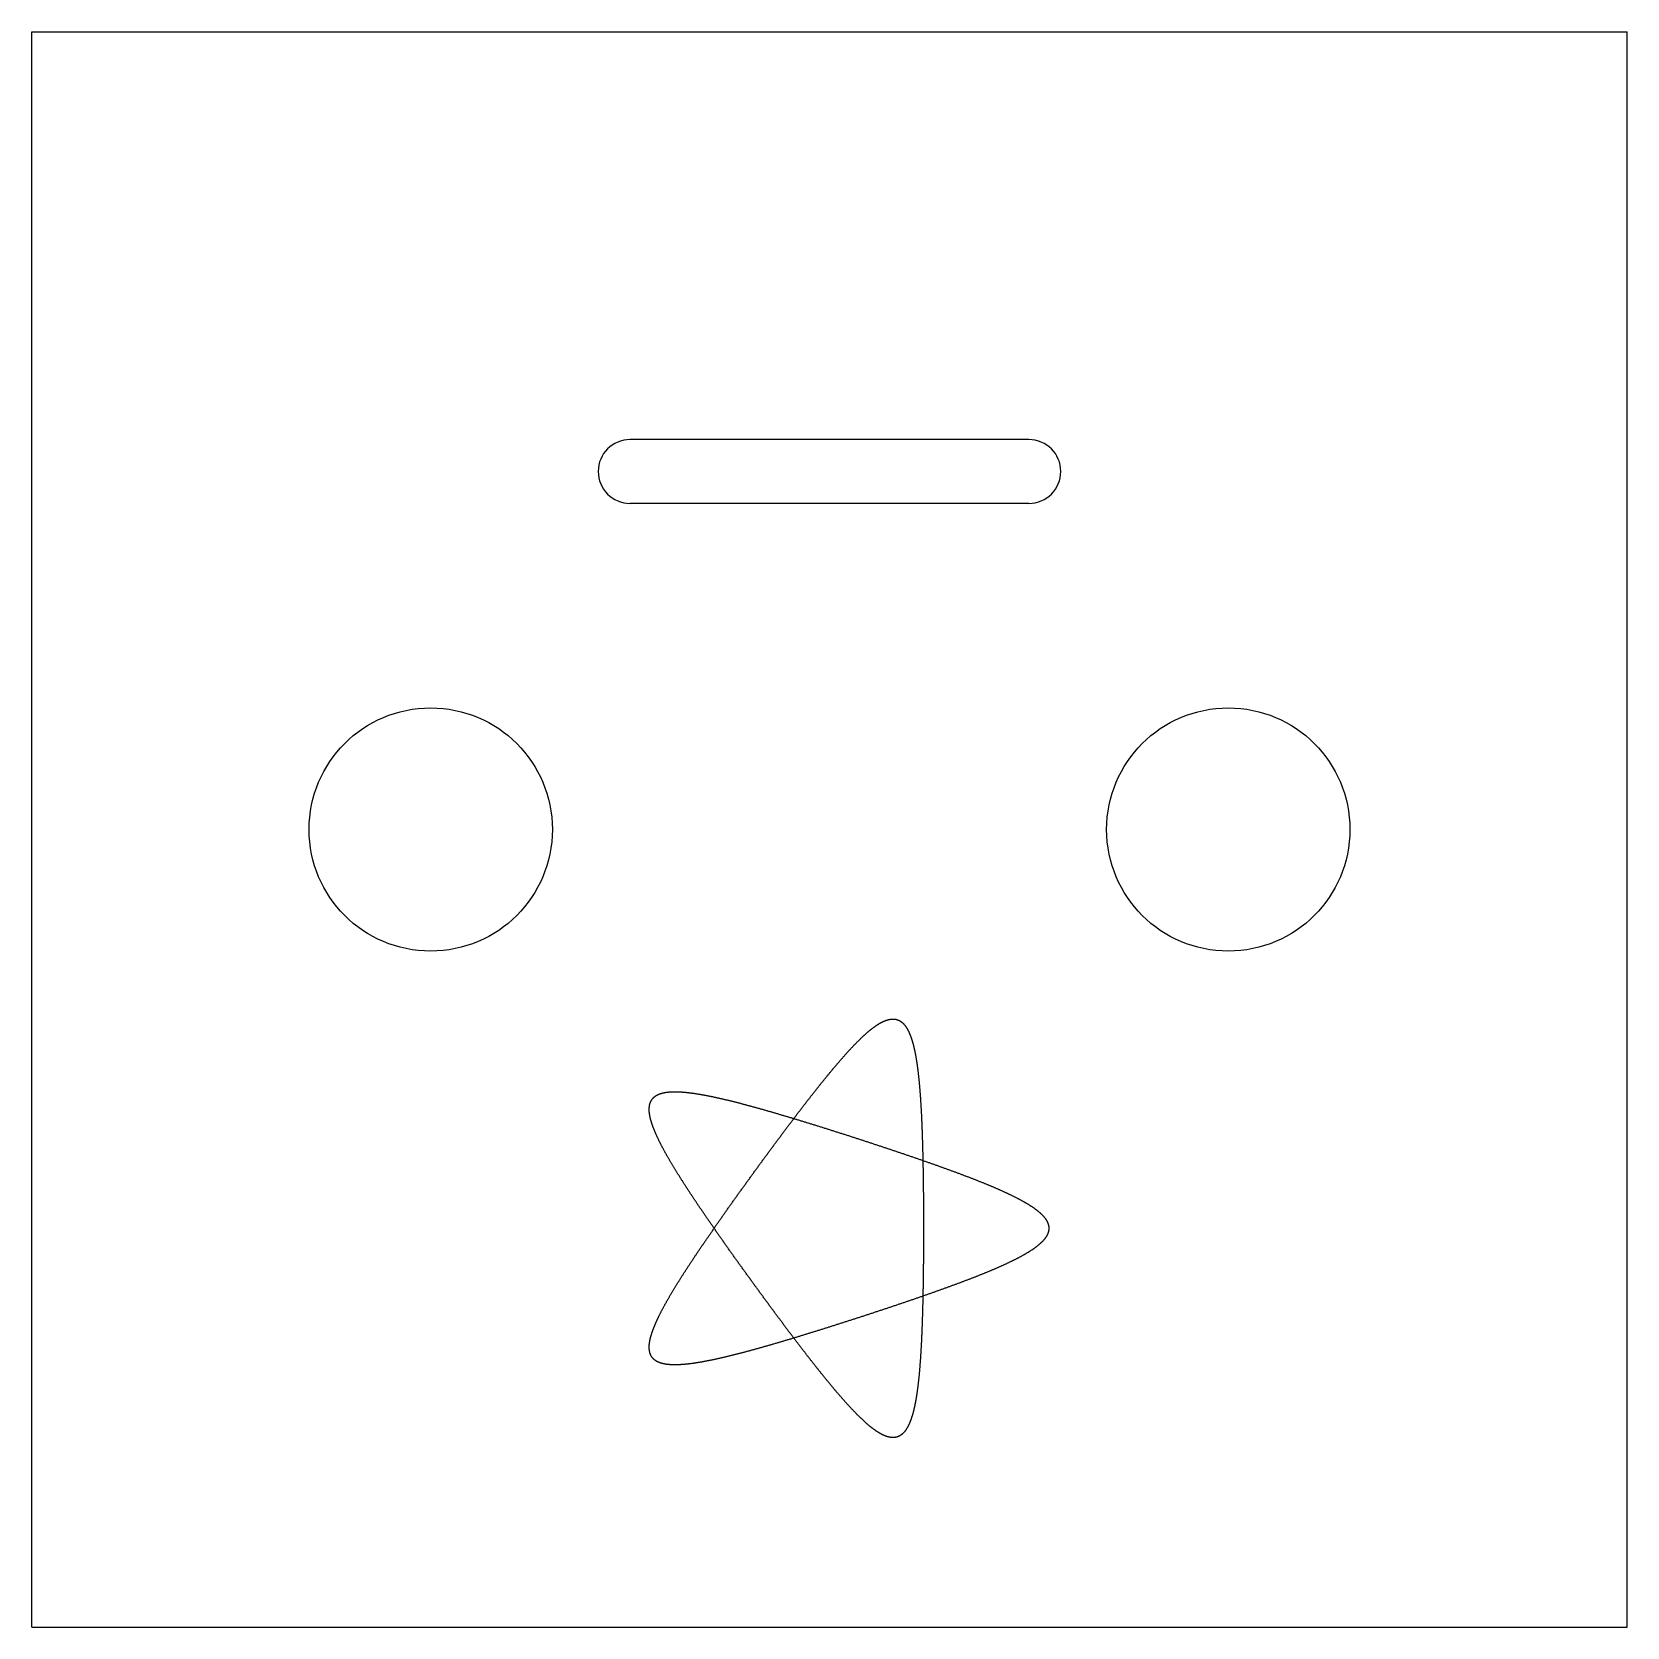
# Model space of a CAD drawing. Header units: metres. Extents: x 0 to 80, y 0 to 80.
import ezdxf

# ---------------------------------------------------------------- set-up
doc = ezdxf.new("R2010")
doc.units = ezdxf.units.M

msp = doc.modelspace()

# ---------------------------------------------------------------- linework, layer by layer
for p, q in [((0, 0), (0, 80)), ((0, 80), (80, 80)), ((80, 0), (80, 80)), ((50, 59.555416), (30, 59.555416)), ((50, 56.355416), (30, 56.355416)), ((0, 0), (80, 0))]:
    msp.add_line(p, q)
for centre in [(20, 40), (60, 40)]:
    msp.add_circle(centre, 6.1)
for centre, start, end in [((30, 57.955416), 90, 270), ((50, 57.955416), 0, 90), ((50, 57.955416), 270, 0)]:
    msp.add_arc(centre, 1.6, start, end)
at = {"layer": 'ENGRAVE'}
msp.add_lwpolyline([(51, 20), (50.999909, 19.989029), (50.999636, 19.978059), (50.999181, 19.967088), (50.998545, 19.956116), (50.997726, 19.945144), (50.996726, 19.934172), (50.995544, 19.923199), (50.99418, 19.912225), (50.992634, 19.90125), (50.990906, 19.890274), (50.988997, 19.879297), (50.986906, 19.868319), (50.984634, 19.857339), (50.982179, 19.846358), (50.979544, 19.835375), (50.976726, 19.82439), (50.973728, 19.813403), (50.970548, 19.802415), (50.967186, 19.791424), (50.963643, 19.780431), (50.95992, 19.769436), (50.956015, 19.758439), (50.951929, 19.747439), (50.947662, 19.736436), (50.943214, 19.72543), (50.938585, 19.714422), (50.933776, 19.70341), (50.928785, 19.692395), (50.923615, 19.681377), (50.918264, 19.670356), (50.912733, 19.659331), (50.907021, 19.648303), (50.90113, 19.637271), (50.895058, 19.626235), (50.888807, 19.615195), (50.882375, 19.604152), (50.875765, 19.593104), (50.868974, 19.582051), (50.862005, 19.570995), (50.854856, 19.559934), (50.847528, 19.548868), (50.840021, 19.537798), (50.832335, 19.526723), (50.824471, 19.515643), (50.816428, 19.504557), (50.808207, 19.493467), (50.799808, 19.482372), (50.79123, 19.471271), (50.782475, 19.460165), (50.773542, 19.449053), (50.764432, 19.437935), (50.755144, 19.426812), (50.745679, 19.415683), (50.736037, 19.404547), (50.726218, 19.393406), (50.716223, 19.382259), (50.706052, 19.371105), (50.695704, 19.359945), (50.68518, 19.348778), (50.67448, 19.337604), (50.663605, 19.326424), (50.652554, 19.315237), (50.641329, 19.304044), (50.629928, 19.292843), (50.618352, 19.281635), (50.606602, 19.270419), (50.594678, 19.259197), (50.58258, 19.247967), (50.570308, 19.236729), (50.557862, 19.225484), (50.545243, 19.214232), (50.532451, 19.202971), (50.519486, 19.191702), (50.506348, 19.180426), (50.493039, 19.169141), (50.479557, 19.157848), (50.465903, 19.146547), (50.452078, 19.135238), (50.438081, 19.12392), (50.423913, 19.112593), (50.409575, 19.101258), (50.395066, 19.089914), (50.380387, 19.078561), (50.365538, 19.067199), (50.35052, 19.055829), (50.335332, 19.044449), (50.319975, 19.03306), (50.304449, 19.021661), (50.288755, 19.010254), (50.272893, 18.998837), (50.256863, 18.98741), (50.240666, 18.975974), (50.224301, 18.964528), (50.207769, 18.953072), (50.191071, 18.941606), (50.174207, 18.930131), (50.157176, 18.918645), (50.139981, 18.907149), (50.122619, 18.895644), (50.105093, 18.884127), (50.087403, 18.872601), (50.069548, 18.861064), (50.051529, 18.849517), (50.033347, 18.837959), (50.015001, 18.82639), (49.996493, 18.814811), (49.977822, 18.803221), (49.958989, 18.79162), (49.939994, 18.780008), (49.920838, 18.768385), (49.901521, 18.756751), (49.882043, 18.745106), (49.862405, 18.73345), (49.842607, 18.721782), (49.822649, 18.710104), (49.802532, 18.698413), (49.782257, 18.686712), (49.761823, 18.674998), (49.741231, 18.663274), (49.720482, 18.651537), (49.699576, 18.639789), (49.678512, 18.628029), (49.657293, 18.616257), (49.635917, 18.604474), (49.614386, 18.592678), (49.5927, 18.580871), (49.570859, 18.569051), (49.548864, 18.557219), (49.526714, 18.545375), (49.504412, 18.533519), (49.481956, 18.521651), (49.459348, 18.50977), (49.436588, 18.497877), (49.413676, 18.485972), (49.390613, 18.474054), (49.367399, 18.462124), (49.344034, 18.450181), (49.32052, 18.438226), (49.296856, 18.426258), (49.273043, 18.414277), (49.249082, 18.402283), (49.224972, 18.390277), (49.200715, 18.378258), (49.176311, 18.366226), (49.15176, 18.354182), (49.127063, 18.342124), (49.10222, 18.330054), (49.077231, 18.31797), (49.052098, 18.305874), (49.026821, 18.293764), (49.0014, 18.281642), (48.975835, 18.269506), (48.950128, 18.257357), (48.924278, 18.245195), (48.898286, 18.23302), (48.872153, 18.220832), (48.845879, 18.208631), (48.819465, 18.196416), (48.79291, 18.184188), (48.766217, 18.171947), (48.739385, 18.159692), (48.712414, 18.147424), (48.685305, 18.135143), (48.658059, 18.122849), (48.630677, 18.110541), (48.603158, 18.098219), (48.575503, 18.085885), (48.547714, 18.073537), (48.519789, 18.061175), (48.491731, 18.0488), (48.463539, 18.036412), (48.435213, 18.02401), (48.406756, 18.011595), (48.378166, 17.999166), (48.349445, 17.986724), (48.320593, 17.974269), (48.291611, 17.9618), (48.262498, 17.949317), (48.233257, 17.936821), (48.203887, 17.924312), (48.174389, 17.911789), (48.144764, 17.899253), (48.115011, 17.886704), (48.085132, 17.874141), (48.055127, 17.861564), (48.024997, 17.848974), (47.994742, 17.836371), (47.964363, 17.823755), (47.933861, 17.811125), (47.903236, 17.798482), (47.872488, 17.785825), (47.841619, 17.773155), (47.810628, 17.760472), (47.779517, 17.747776), (47.748285, 17.735066), (47.716934, 17.722343), (47.685465, 17.709607), (47.653877, 17.696858), (47.622172, 17.684096), (47.590349, 17.67132), (47.55841, 17.658531), (47.526356, 17.64573), (47.494186, 17.632915), (47.461901, 17.620088), (47.429503, 17.607247), (47.396991, 17.594394), (47.364366, 17.581527), (47.33163, 17.568648), (47.298781, 17.555756), (47.265822, 17.542851), (47.232753, 17.529934), (47.199574, 17.517004), (47.166286, 17.504061), (47.13289, 17.491106), (47.099385, 17.478138), (47.065774, 17.465158), (47.032056, 17.452165), (46.998233, 17.43916), (46.964304, 17.426143), (46.930271, 17.413113), (46.896134, 17.400071), (46.861893, 17.387017), (46.82755, 17.373951), (46.793105, 17.360873), (46.758558, 17.347782), (46.723911, 17.33468), (46.689164, 17.321566), (46.654318, 17.308441), (46.619373, 17.295303), (46.584329, 17.282154), (46.549189, 17.268994), (46.513951, 17.255822), (46.478618, 17.242638), (46.443189, 17.229443), (46.407666, 17.216237), (46.372048, 17.20302), (46.336337, 17.189791), (46.300534, 17.176552), (46.264638, 17.163301), (46.228651, 17.15004), (46.192573, 17.136768), (46.156406, 17.123485), (46.120149, 17.110191), (46.083803, 17.096887), (46.047369, 17.083572), (46.010848, 17.070248), (45.974241, 17.056912), (45.937547, 17.043567), (45.900769, 17.030212), (45.863905, 17.016846), (45.826958, 17.003471), (45.789928, 16.990086), (45.752815, 16.976691), (45.715621, 16.963287), (45.678346, 16.949873), (45.64099, 16.93645), (45.603554, 16.923017), (45.56604, 16.909576), (45.528447, 16.896125), (45.490777, 16.882665), (45.45303, 16.869197), (45.415207, 16.855719), (45.377308, 16.842233), (45.339334, 16.828739), (45.301287, 16.815236), (45.263166, 16.801725), (45.224973, 16.788206), (45.186707, 16.774679), (45.148371, 16.761144), (45.109964, 16.747601), (45.071487, 16.734051), (45.032941, 16.720493), (44.994327, 16.706927), (44.955646, 16.693355), (44.916897, 16.679775), (44.878082, 16.666188), (44.839202, 16.652594), (44.800257, 16.638994), (44.761249, 16.625387), (44.722177, 16.611774), (44.683042, 16.598154), (44.643845, 16.584528), (44.604588, 16.570896), (44.56527, 16.557258), (44.525892, 16.543614), (44.486456, 16.529965), (44.446961, 16.51631), (44.407409, 16.50265), (44.367801, 16.488985), (44.328136, 16.475315), (44.288416, 16.46164), (44.248641, 16.44796), (44.208813, 16.434276), (44.168932, 16.420587), (44.128998, 16.406894), (44.089013, 16.393197), (44.048977, 16.379496), (44.008891, 16.365792), (43.968755, 16.352083), (43.928571, 16.338372), (43.88834, 16.324657), (43.84806, 16.310939), (43.807735, 16.297218), (43.767364, 16.283494), (43.726948, 16.269768), (43.686488, 16.25604), (43.645984, 16.242309), (43.605438, 16.228576), (43.56485, 16.214841), (43.524221, 16.201105), (43.483551, 16.187367), (43.442842, 16.173627), (43.402093, 16.159887), (43.361307, 16.146145), (43.320482, 16.132403), (43.279622, 16.11866), (43.238725, 16.104917), (43.197793, 16.091174), (43.156827, 16.07743), (43.115827, 16.063687), (43.074794, 16.049944), (43.033728, 16.036202), (42.992632, 16.02246), (42.951504, 16.008719), (42.910347, 15.99498), (42.86916, 15.981242), (42.827945, 15.967505), (42.786702, 15.95377), (42.745433, 15.940037), (42.704137, 15.926306), (42.662815, 15.912578), (42.621469, 15.898852), (42.580099, 15.885129), (42.538706, 15.871409), (42.49729, 15.857692), (42.455853, 15.843978), (42.414394, 15.830268), (42.372916, 15.816562), (42.331418, 15.80286), (42.289901, 15.789162), (42.248366, 15.775469), (42.206814, 15.76178), (42.165246, 15.748097), (42.123662, 15.734418), (42.082063, 15.720745), (42.04045, 15.707077), (41.998823, 15.693416), (41.957184, 15.67976), (41.915532, 15.666111), (41.87387, 15.652468), (41.832197, 15.638832), (41.790514, 15.625202), (41.748823, 15.61158), (41.707123, 15.597966), (41.665416, 15.584359), (41.623702, 15.57076), (41.581982, 15.557169), (41.540257, 15.543587), (41.498528, 15.530013), (41.456794, 15.516448), (41.415058, 15.502892), (41.37332, 15.489345), (41.33158, 15.475809), (41.28984, 15.462281), (41.248099, 15.448764), (41.206359, 15.435258), (41.164621, 15.421762), (41.122885, 15.408276), (41.081152, 15.394802), (41.039423, 15.381339), (40.997698, 15.367888), (40.955979, 15.354449), (40.914265, 15.341021), (40.872558, 15.327607), (40.830859, 15.314204), (40.789168, 15.300815), (40.747485, 15.287438), (40.705813, 15.274075), (40.664151, 15.260726), (40.6225, 15.247391), (40.580861, 15.23407), (40.539234, 15.220763), (40.497621, 15.207471), (40.456022, 15.194194), (40.414438, 15.180932), (40.372869, 15.167685), (40.331317, 15.154455), (40.289781, 15.14124), (40.248264, 15.128042), (40.206765, 15.114861), (40.165285, 15.101696), (40.123825, 15.088549), (40.082385, 15.075418), (40.040967, 15.062306), (39.999572, 15.049212), (39.958199, 15.036135), (39.916849, 15.023078), (39.875524, 15.010039), (39.834224, 14.997019), (39.79295, 14.984019), (39.751702, 14.971038), (39.710481, 14.958078), (39.669289, 14.945137), (39.628124, 14.932217), (39.58699, 14.919318), (39.545885, 14.90644), (39.504811, 14.893583), (39.463768, 14.880748), (39.422758, 14.867935), (39.38178, 14.855144), (39.340836, 14.842376), (39.299927, 14.82963), (39.259052, 14.816908), (39.218213, 14.804209), (39.177411, 14.791534), (39.136646, 14.778883), (39.095918, 14.766256), (39.055229, 14.753654), (39.01458, 14.741076), (38.97397, 14.728524), (38.933401, 14.715998), (38.892873, 14.703497), (38.852387, 14.691022), (38.811944, 14.678574), (38.771545, 14.666152), (38.731189, 14.653758), (38.690879, 14.64139), (38.650614, 14.629051), (38.610395, 14.616739), (38.570222, 14.604455), (38.530098, 14.592201), (38.490022, 14.579974), (38.449994, 14.567778), (38.410016, 14.55561), (38.370089, 14.543472), (38.330212, 14.531365), (38.290387, 14.519288), (38.250614, 14.507241), (38.210895, 14.495226), (38.171228, 14.483242), (38.131617, 14.471289), (38.09206, 14.459369), (38.052559, 14.44748), (38.013114, 14.435625), (37.973726, 14.423802), (37.934396, 14.412012), (37.895124, 14.400256), (37.855911, 14.388534), (37.816757, 14.376846), (37.777664, 14.365193), (37.738632, 14.353574), (37.699662, 14.341991), (37.660753, 14.330442), (37.621908, 14.31893), (37.583126, 14.307454), (37.544408, 14.296014), (37.505755, 14.284611), (37.467168, 14.273245), (37.428646, 14.261916), (37.390192, 14.250625), (37.351804, 14.239372), (37.313485, 14.228158), (37.275234, 14.216982), (37.237053, 14.205845), (37.198942, 14.194748), (37.160901, 14.18369), (37.122931, 14.172672), (37.085033, 14.161694), (37.047207, 14.150757), (37.009455, 14.139861), (36.971776, 14.129006), (36.934171, 14.118193), (36.896641, 14.107422), (36.859187, 14.096693), (36.821809, 14.086006), (36.784507, 14.075363), (36.747283, 14.064762), (36.710137, 14.054206), (36.673069, 14.043693), (36.63608, 14.033224), (36.599171, 14.022801), (36.562342, 14.012421), (36.525595, 14.002088), (36.488928, 13.991799), (36.452344, 13.981557), (36.415843, 13.971361), (36.379425, 13.961211), (36.34309, 13.951108), (36.30684, 13.941053), (36.270675, 13.931045), (36.234596, 13.921085), (36.198603, 13.911173), (36.162696, 13.90131), (36.126877, 13.891495), (36.091146, 13.88173), (36.055503, 13.872014), (36.019949, 13.862348), (35.984485, 13.852733), (35.949111, 13.843168), (35.913827, 13.833653), (35.878635, 13.82419), (35.843535, 13.814779), (35.808527, 13.805419), (35.773612, 13.796112), (35.73879, 13.786857), (35.704062, 13.777655), (35.669429, 13.768506), (35.634891, 13.759411), (35.600448, 13.750369), (35.566102, 13.741382), (35.531852, 13.732449), (35.4977, 13.723571), (35.463645, 13.714749), (35.429689, 13.705981), (35.395831, 13.69727), (35.362072, 13.688615), (35.328414, 13.680016), (35.294856, 13.671475), (35.261398, 13.66299), (35.228042, 13.654563), (35.194788, 13.646194), (35.161636, 13.637883), (35.128587, 13.62963), (35.095642, 13.621437), (35.0628, 13.613302), (35.030063, 13.605227), (34.997431, 13.597212), (34.964904, 13.589257), (34.932483, 13.581362), (34.900168, 13.573529), (34.86796, 13.565756), (34.835859, 13.558045), (34.803867, 13.550396), (34.771982, 13.542809), (34.740206, 13.535284), (34.70854, 13.527822), (34.676983, 13.520424), (34.645536, 13.513088), (34.6142, 13.505817), (34.582975, 13.498609), (34.551861, 13.491466), (34.520859, 13.484388), (34.48997, 13.477375), (34.459194, 13.470427), (34.428531, 13.463545), (34.397982, 13.456729), (34.367547, 13.44998), (34.337227, 13.443297), (34.307022, 13.436681), (34.276932, 13.430132), (34.246958, 13.423651), (34.217101, 13.417238), (34.187361, 13.410894), (34.157738, 13.404618), (34.128232, 13.398411), (34.098845, 13.392273), (34.069576, 13.386205), (34.040426, 13.380206), (34.011395, 13.374278), (33.982484, 13.368421), (33.953694, 13.362634), (33.925023, 13.356919), (33.896474, 13.351274), (33.868046, 13.345702), (33.83974, 13.340202), (33.811556, 13.334774), (33.783494, 13.329419), (33.755556, 13.324137), (33.72774, 13.318929), (33.700049, 13.313794), (33.672481, 13.308733), (33.645038, 13.303746), (33.617719, 13.298834), (33.590526, 13.293997), (33.563458, 13.289235), (33.536517, 13.284549), (33.509701, 13.279938), (33.483012, 13.275404), (33.45645, 13.270946), (33.430015, 13.266565), (33.403708, 13.262261), (33.377529, 13.258034), (33.351478, 13.253885), (33.325556, 13.249813), (33.299763, 13.24582), (33.274099, 13.241906), (33.248565, 13.23807), (33.223161, 13.234314), (33.197888, 13.230636), (33.172745, 13.227039), (33.147733, 13.223522), (33.122852, 13.220085), (33.098103, 13.216728), (33.073486, 13.213453), (33.049001, 13.210258), (33.024649, 13.207146), (33.00043, 13.204114), (32.976343, 13.201165), (32.952391, 13.198299), (32.928571, 13.195515), (32.904886, 13.192814), (32.881336, 13.190196), (32.857919, 13.187661), (32.834638, 13.18521), (32.811492, 13.182844), (32.788481, 13.180561), (32.765607, 13.178364), (32.742868, 13.176251), (32.720265, 13.174223), (32.697799, 13.172281), (32.675469, 13.170424), (32.653277, 13.168653), (32.631222, 13.166969), (32.609304, 13.165371), (32.587525, 13.16386), (32.565883, 13.162436), (32.544379, 13.161099), (32.523015, 13.15985), (32.501788, 13.158689), (32.480701, 13.157615), (32.459753, 13.156631), (32.438945, 13.155734), (32.418276, 13.154927), (32.397747, 13.154209), (32.377358, 13.15358), (32.35711, 13.153041), (32.337002, 13.152592), (32.317035, 13.152233), (32.297209, 13.151965), (32.277524, 13.151787), (32.25798, 13.1517), (32.238578, 13.151704), (32.219318, 13.1518), (32.2002, 13.151987), (32.181224, 13.152266), (32.16239, 13.152638), (32.143699, 13.153102), (32.12515, 13.153658), (32.106744, 13.154308), (32.088482, 13.15505), (32.070362, 13.155886), (32.052386, 13.156816), (32.034554, 13.157839), (32.016865, 13.158956), (31.99932, 13.160168), (31.981919, 13.161474), (31.964662, 13.162875), (31.94755, 13.164371), (31.930582, 13.165962), (31.913759, 13.167648), (31.897081, 13.16943), (31.880547, 13.171308), (31.864158, 13.173282), (31.847915, 13.175353), (31.831817, 13.177519), (31.815864, 13.179783), (31.800057, 13.182143), (31.784396, 13.184601), (31.76888, 13.187156), (31.75351, 13.189809), (31.738287, 13.192559), (31.723209, 13.195407), (31.708278, 13.198354), (31.693493, 13.201399), (31.678854, 13.204542), (31.664362, 13.207784), (31.650016, 13.211126), (31.635817, 13.214566), (31.621765, 13.218106), (31.60786, 13.221745), (31.594102, 13.225484), (31.580491, 13.229323), (31.567026, 13.233262), (31.553709, 13.237302), (31.54054, 13.241442), (31.527517, 13.245682), (31.514642, 13.250024), (31.501914, 13.254466), (31.489334, 13.25901), (31.476902, 13.263655), (31.464616, 13.268401), (31.452479, 13.27325), (31.440489, 13.2782), (31.428647, 13.283252), (31.416953, 13.288407), (31.405406, 13.293663), (31.394008, 13.299023), (31.382757, 13.304485), (31.371654, 13.31005), (31.360699, 13.315718), (31.349892, 13.321489), (31.339232, 13.327364), (31.328721, 13.333342), (31.318358, 13.339423), (31.308142, 13.345609), (31.298075, 13.351898), (31.288156, 13.358291), (31.278384, 13.364789), (31.268761, 13.371391), (31.259285, 13.378097), (31.249958, 13.384908), (31.240778, 13.391824), (31.231747, 13.398845), (31.222863, 13.405971), (31.214127, 13.413201), (31.205539, 13.420538), (31.197099, 13.427979), (31.188806, 13.435526), (31.180662, 13.443179), (31.172665, 13.450937), (31.164816, 13.458801), (31.157115, 13.466772), (31.149561, 13.474848), (31.142155, 13.483031), (31.134896, 13.49132), (31.127785, 13.499715), (31.120821, 13.508217), (31.114004, 13.516825), (31.107335, 13.52554), (31.100813, 13.534362), (31.094438, 13.543291), (31.088211, 13.552327), (31.08213, 13.56147), (31.076196, 13.57072), (31.070409, 13.580078), (31.064769, 13.589543), (31.059276, 13.599115), (31.053929, 13.608795), (31.048728, 13.618582), (31.043675, 13.628477), (31.038767, 13.63848), (31.034006, 13.648591), (31.029391, 13.65881), (31.024921, 13.669136), (31.020598, 13.679571), (31.016421, 13.690114), (31.012389, 13.700764), (31.008503, 13.711524), (31.004762, 13.722391), (31.001167, 13.733367), (30.997717, 13.744451), (30.994412, 13.755643), (30.991252, 13.766944), (30.988237, 13.778354), (30.985366, 13.789872), (30.98264, 13.801499), (30.980059, 13.813234), (30.977621, 13.825078), (30.975328, 13.837031), (30.973179, 13.849093), (30.971174, 13.861263), (30.969312, 13.873543), (30.967594, 13.885931), (30.966019, 13.898428), (30.964588, 13.911034), (30.963299, 13.923748), (30.962154, 13.936572), (30.961151, 13.949505), (30.960291, 13.962546), (30.959573, 13.975697), (30.958997, 13.988956), (30.958563, 14.002325), (30.958271, 14.015802), (30.958121, 14.029389), (30.958112, 14.043084), (30.958244, 14.056889), (30.958518, 14.070802), (30.958932, 14.084825), (30.959487, 14.098956), (30.960183, 14.113197), (30.961018, 14.127546), (30.961994, 14.142004), (30.96311, 14.156571), (30.964365, 14.171247), (30.96576, 14.186032), (30.967294, 14.200925), (30.968967, 14.215928), (30.970779, 14.231039), (30.972729, 14.246259), (30.974818, 14.261587), (30.977045, 14.277024), (30.979409, 14.29257), (30.981911, 14.308225), (30.984551, 14.323987), (30.987328, 14.339859), (30.990242, 14.355839), (30.993292, 14.371927), (30.996479, 14.388123), (30.999802, 14.404428), (31.003261, 14.420841), (31.006856, 14.437362), (31.010586, 14.453991), (31.014452, 14.470728), (31.018452, 14.487573), (31.022587, 14.504526), (31.026856, 14.521586), (31.03126, 14.538754), (31.035797, 14.55603), (31.040468, 14.573414), (31.045272, 14.590905), (31.05021, 14.608503), (31.05528, 14.626209), (31.060482, 14.644021), (31.065817, 14.661941), (31.071284, 14.679968), (31.076882, 14.698102), (31.082612, 14.716342), (31.088472, 14.734689), (31.094464, 14.753143), (31.100586, 14.771703), (31.106838, 14.79037), (31.11322, 14.809142), (31.119731, 14.828021), (31.126372, 14.847006), (31.133142, 14.866097), (31.14004, 14.885294), (31.147067, 14.904596), (31.154222, 14.924004), (31.161504, 14.943517), (31.168914, 14.963135), (31.176451, 14.982858), (31.184115, 15.002687), (31.191905, 15.02262), (31.199821, 15.042658), (31.207863, 15.0628), (31.216031, 15.083047), (31.224323, 15.103398), (31.232741, 15.123853), (31.241283, 15.144412), (31.249949, 15.165075), (31.258738, 15.185842), (31.267651, 15.206711), (31.276688, 15.227685), (31.285847, 15.248761), (31.295128, 15.26994), (31.304531, 15.291222), (31.314056, 15.312606), (31.323703, 15.334093), (31.33347, 15.355682), (31.343358, 15.377373), (31.353367, 15.399166), (31.363495, 15.421061), (31.373743, 15.443057), (31.38411, 15.465155), (31.394595, 15.487353), (31.4052, 15.509652), (31.415922, 15.532052), (31.426762, 15.554553), (31.437719, 15.577154), (31.448794, 15.599855), (31.459984, 15.622655), (31.471291, 15.645556), (31.482714, 15.668555), (31.494253, 15.691654), (31.505906, 15.714852), (31.517674, 15.738149), (31.529557, 15.761544), (31.541553, 15.785038), (31.553663, 15.808629), (31.565886, 15.832319), (31.578221, 15.856106), (31.590669, 15.87999), (31.603229, 15.903972), (31.6159, 15.92805), (31.628683, 15.952225), (31.641576, 15.976497), (31.65458, 16.000865), (31.667693, 16.025328), (31.680916, 16.049887), (31.694248, 16.074542), (31.707689, 16.099291), (31.721238, 16.124136), (31.734895, 16.149075), (31.748659, 16.174108), (31.762531, 16.199235), (31.776509, 16.224456), (31.790593, 16.249771), (31.804783, 16.275179), (31.819078, 16.30068), (31.833479, 16.326273), (31.847984, 16.351959), (31.862592, 16.377737), (31.877305, 16.403607), (31.892121, 16.429568), (31.907039, 16.45562), (31.92206, 16.481763), (31.937183, 16.507997), (31.952408, 16.534322), (31.967733, 16.560736), (31.983159, 16.58724), (31.998685, 16.613833), (32.014311, 16.640515), (32.030037, 16.667287), (32.045861, 16.694146), (32.061783, 16.721094), (32.077804, 16.748129), (32.093922, 16.775252), (32.110137, 16.802462), (32.126449, 16.829759), (32.142857, 16.857143), (32.159361, 16.884612), (32.17596, 16.912168), (32.192654, 16.939809), (32.209442, 16.967535), (32.226324, 16.995346), (32.2433, 17.023241), (32.260369, 17.051221), (32.27753, 17.079284), (32.294783, 17.107431), (32.312128, 17.13566), (32.329564, 17.163973), (32.347091, 17.192368), (32.364708, 17.220844), (32.382415, 17.249403), (32.400211, 17.278042), (32.418096, 17.306763), (32.436069, 17.335564), (32.45413, 17.364445), (32.472279, 17.393406), (32.490515, 17.422446), (32.508837, 17.451566), (32.527245, 17.480764), (32.545739, 17.51004), (32.564318, 17.539394), (32.582981, 17.568826), (32.601729, 17.598334), (32.62056, 17.62792), (32.639474, 17.657581), (32.658471, 17.687319), (32.677551, 17.717132), (32.696712, 17.74702), (32.715954, 17.776983), (32.735277, 17.80702), (32.75468, 17.837131), (32.774163, 17.867315), (32.793726, 17.897573), (32.813367, 17.927903), (32.833087, 17.958305), (32.852884, 17.988779), (32.872759, 18.019325), (32.892711, 18.049941), (32.912739, 18.080628), (32.932843, 18.111385), (32.953023, 18.142212), (32.973277, 18.173108), (32.993606, 18.204073), (33.014009, 18.235106), (33.034485, 18.266207), (33.055034, 18.297376), (33.075656, 18.328612), (33.09635, 18.359914), (33.117115, 18.391282), (33.137951, 18.422716), (33.158858, 18.454216), (33.179835, 18.48578), (33.200881, 18.517409), (33.221996, 18.549101), (33.24318, 18.580857), (33.264432, 18.612676), (33.285751, 18.644557), (33.307137, 18.6765), (33.32859, 18.708505), (33.350109, 18.740571), (33.371693, 18.772698), (33.393342, 18.804885), (33.415056, 18.837132), (33.436834, 18.869437), (33.458676, 18.901802), (33.48058, 18.934224), (33.502547, 18.966705), (33.524576, 18.999243), (33.546667, 19.031837), (33.568818, 19.064488), (33.59103, 19.097195), (33.613302, 19.129957), (33.635634, 19.162774), (33.658024, 19.195645), (33.680473, 19.22857), (33.70298, 19.261548), (33.725545, 19.294579), (33.748166, 19.327663), (33.770844, 19.360798), (33.793578, 19.393985), (33.816367, 19.427222), (33.839212, 19.46051), (33.862111, 19.493847), (33.885063, 19.527234), (33.90807, 19.560669), (33.931129, 19.594153), (33.95424, 19.627684), (33.977404, 19.661263), (34.000619, 19.694888), (34.023885, 19.72856), (34.047201, 19.762277), (34.070567, 19.796039), (34.093983, 19.829846), (34.117447, 19.863696), (34.14096, 19.89759), (34.164521, 19.931527), (34.188129, 19.965507), (34.211784, 19.999528), (34.235486, 20.033591), (34.259233, 20.067695), (34.283026, 20.101838), (34.306864, 20.136022), (34.330745, 20.170245), (34.354671, 20.204506), (34.37864, 20.238805), (34.402652, 20.273142), (34.426707, 20.307516), (34.450803, 20.341926), (34.47494, 20.376372), (34.499119, 20.410853), (34.523337, 20.445369), (34.547596, 20.479919), (34.571894, 20.514503), (34.59623, 20.54912), (34.620605, 20.583769), (34.645018, 20.618451), (34.669468, 20.653163), (34.693955, 20.687906), (34.718478, 20.72268), (34.743037, 20.757483), (34.767631, 20.792315), (34.79226, 20.827176), (34.816924, 20.862064), (34.841621, 20.89698), (34.866352, 20.931923), (34.891115, 20.966892), (34.915911, 21.001886), (34.940738, 21.036905), (34.965597, 21.071949), (34.990487, 21.107017), (35.015407, 21.142107), (35.040357, 21.177221), (35.065336, 21.212356), (35.090344, 21.247513), (35.115381, 21.282691), (35.140445, 21.317889), (35.165537, 21.353107), (35.190655, 21.388344), (35.2158, 21.423599), (35.240971, 21.458873), (35.266167, 21.494163), (35.291388, 21.52947), (35.316634, 21.564794), (35.341903, 21.600133), (35.367196, 21.635486), (35.392512, 21.670854), (35.41785, 21.706236), (35.443211, 21.741631), (35.468592, 21.777038), (35.493995, 21.812457), (35.519419, 21.847887), (35.544862, 21.883328), (35.570325, 21.918778), (35.595807, 21.954239), (35.621308, 21.989708), (35.646827, 22.025185), (35.672363, 22.060669), (35.697917, 22.096161), (35.723487, 22.131659), (35.749073, 22.167163), (35.774675, 22.202671), (35.800293, 22.238184), (35.825925, 22.273701), (35.851572, 22.309221), (35.877232, 22.344744), (35.902906, 22.380269), (35.928592, 22.415794), (35.954291, 22.451321), (35.980002, 22.486848), (36.005724, 22.522374), (36.031458, 22.557899), (36.057202, 22.593422), (36.082956, 22.628942), (36.108719, 22.66446), (36.134492, 22.699974), (36.160273, 22.735483), (36.186063, 22.770988), (36.21186, 22.806486), (36.237665, 22.841979), (36.263476, 22.877465), (36.289294, 22.912943), (36.315118, 22.948413), (36.340947, 22.983874), (36.366781, 23.019326), (36.39262, 23.054767), (36.418462, 23.090198), (36.444309, 23.125617), (36.470158, 23.161025), (36.496011, 23.19642), (36.521865, 23.231801), (36.547722, 23.267169), (36.573579, 23.302522), (36.599438, 23.33786), (36.625297, 23.373182), (36.651157, 23.408487), (36.677015, 23.443775), (36.702874, 23.479046), (36.72873, 23.514297), (36.754585, 23.54953), (36.780438, 23.584743), (36.806288, 23.619936), (36.832136, 23.655108), (36.857979, 23.690258), (36.883819, 23.725385), (36.909655, 23.76049), (36.935486, 23.795571), (36.961311, 23.830627), (36.987131, 23.865659), (37.012945, 23.900665), (37.038752, 23.935645), (37.064553, 23.970598), (37.090346, 24.005524), (37.116132, 24.040421), (37.141909, 24.075289), (37.167677, 24.110128), (37.193437, 24.144937), (37.219187, 24.179715), (37.244928, 24.214461), (37.270658, 24.249176), (37.296377, 24.283857), (37.322086, 24.318506), (37.347782, 24.35312), (37.373467, 24.387699), (37.39914, 24.422243), (37.4248, 24.456751), (37.450447, 24.491222), (37.47608, 24.525656), (37.501699, 24.560052), (37.527304, 24.59441), (37.552894, 24.628728), (37.578469, 24.663006), (37.604029, 24.697243), (37.629573, 24.731439), (37.6551, 24.765594), (37.680611, 24.799706), (37.706104, 24.833774), (37.73158, 24.867799), (37.757038, 24.901779), (37.782478, 24.935714), (37.807899, 24.969603), (37.833301, 25.003446), (37.858684, 25.037241), (37.884047, 25.070989), (37.90939, 25.104688), (37.934712, 25.138339), (37.960013, 25.171939), (37.985293, 25.205489), (38.010551, 25.238988), (38.035787, 25.272436), (38.061001, 25.305831), (38.086192, 25.339173), (38.11136, 25.372461), (38.136504, 25.405696), (38.161624, 25.438875), (38.18672, 25.471998), (38.211792, 25.505066), (38.236838, 25.538076), (38.261859, 25.571029), (38.286855, 25.603924), (38.311824, 25.63676), (38.336767, 25.669537), (38.361683, 25.702253), (38.386572, 25.734909), (38.411434, 25.767503), (38.436268, 25.800035), (38.461073, 25.832505), (38.485851, 25.864911), (38.510599, 25.897253), (38.535318, 25.929531), (38.560008, 25.961743), (38.584668, 25.99389), (38.609298, 26.025969), (38.633897, 26.057982), (38.658465, 26.089927), (38.683002, 26.121804), (38.707508, 26.153611), (38.731982, 26.185349), (38.756423, 26.217016), (38.780833, 26.248612), (38.805209, 26.280137), (38.829552, 26.311589), (38.853862, 26.342969), (38.878138, 26.374275), (38.90238, 26.405506), (38.926588, 26.436663), (38.950761, 26.467745), (38.974899, 26.498751), (38.999001, 26.529679), (39.023068, 26.560531), (39.047099, 26.591305), (39.071094, 26.622), (39.095052, 26.652616), (39.118974, 26.683152), (39.142858, 26.713607), (39.166705, 26.743982), (39.190514, 26.774275), (39.214286, 26.804485), (39.238019, 26.834613), (39.261713, 26.864657), (39.285368, 26.894617), (39.308985, 26.924492), (39.332562, 26.954282), (39.356099, 26.983986), (39.379596, 27.013604), (39.403053, 27.043134), (39.426469, 27.072576), (39.449845, 27.10193), (39.473179, 27.131195), (39.496472, 27.16037), (39.519724, 27.189455), (39.542933, 27.218449), (39.566101, 27.247351), (39.589225, 27.276162), (39.612308, 27.30488), (39.635347, 27.333504), (39.658343, 27.362035), (39.681296, 27.390471), (39.704204, 27.418812), (39.727069, 27.447058), (39.74989, 27.475207), (39.772666, 27.50326), (39.795398, 27.531215), (39.818084, 27.559072), (39.840725, 27.58683), (39.863321, 27.61449), (39.885871, 27.642049), (39.908375, 27.669508), (39.930833, 27.696867), (39.953245, 27.724123), (39.97561, 27.751278), (39.997928, 27.77833), (40.020199, 27.805278), (40.042423, 27.832123), (40.064599, 27.858864), (40.086728, 27.885499), (40.108808, 27.912029), (40.130841, 27.938453), (40.152825, 27.96477), (40.17476, 27.99098), (40.196646, 28.017082), (40.218484, 28.043075), (40.240272, 28.06896), (40.26201, 28.094735), (40.283699, 28.120401), (40.305338, 28.145955), (40.326927, 28.171399), (40.348466, 28.19673), (40.369954, 28.22195), (40.391391, 28.247057), (40.412778, 28.27205), (40.434114, 28.296929), (40.455398, 28.321694), (40.476631, 28.346344), (40.497812, 28.370879), (40.518941, 28.395297), (40.540019, 28.419599), (40.561044, 28.443783), (40.582017, 28.46785), (40.602937, 28.491799), (40.623805, 28.515629), (40.64462, 28.539339), (40.665381, 28.56293), (40.68609, 28.586401), (40.706745, 28.609751), (40.727346, 28.632979), (40.747894, 28.656086), (40.768388, 28.67907), (40.788828, 28.701931), (40.809213, 28.724669), (40.829544, 28.747283), (40.849821, 28.769772), (40.870043, 28.792137), (40.89021, 28.814376), (40.910323, 28.836489), (40.93038, 28.858475), (40.950382, 28.880335), (40.970328, 28.902067), (40.990219, 28.923672), (41.010054, 28.945147), (41.029833, 28.966494), (41.049557, 28.987712), (41.069224, 29.0088), (41.088835, 29.029757), (41.10839, 29.050583), (41.127888, 29.071278), (41.14733, 29.091842), (41.166714, 29.112273), (41.186042, 29.132571), (41.205313, 29.152736), (41.224527, 29.172767), (41.243684, 29.192664), (41.262783, 29.212427), (41.281825, 29.232054), (41.300809, 29.251546), (41.319736, 29.270902), (41.338605, 29.290121), (41.357416, 29.309204), (41.376169, 29.328149), (41.394863, 29.346956), (41.4135, 29.365625), (41.432078, 29.384156), (41.450598, 29.402547), (41.46906, 29.420798), (41.487463, 29.43891), (41.505807, 29.456881), (41.524092, 29.474711), (41.542319, 29.4924), (41.560486, 29.509948), (41.578595, 29.527353), (41.596645, 29.544615), (41.614635, 29.561735), (41.632566, 29.578711), (41.650438, 29.595543), (41.66825, 29.612231), (41.686003, 29.628774), (41.703696, 29.645173), (41.72133, 29.661426), (41.738904, 29.677533), (41.756418, 29.693493), (41.773872, 29.709308), (41.791267, 29.724975), (41.808601, 29.740494), (41.825876, 29.755866), (41.84309, 29.77109), (41.860244, 29.786165), (41.877338, 29.801091), (41.894372, 29.815867), (41.911346, 29.830494), (41.928259, 29.844971), (41.945112, 29.859297), (41.961904, 29.873473), (41.978636, 29.887497), (41.995308, 29.90137), (42.011919, 29.915091), (42.028469, 29.92866), (42.044959, 29.942075), (42.061388, 29.955338), (42.077756, 29.968448), (42.094064, 29.981404), (42.110311, 29.994206), (42.126497, 30.006853), (42.142622, 30.019346), (42.158686, 30.031684), (42.17469, 30.043867), (42.190633, 30.055893), (42.206515, 30.067764), (42.222336, 30.079478), (42.238096, 30.091036), (42.253795, 30.102437), (42.269433, 30.11368), (42.28501, 30.124766), (42.300526, 30.135694), (42.315981, 30.146464), (42.331376, 30.157075), (42.346709, 30.167527), (42.361981, 30.177821), (42.377192, 30.187955), (42.392342, 30.197929), (42.407432, 30.207743), (42.42246, 30.217397), (42.437427, 30.22689), (42.452334, 30.236222), (42.467179, 30.245394), (42.481963, 30.254403), (42.496687, 30.263252), (42.511349, 30.271938), (42.525951, 30.280462), (42.540491, 30.288824), (42.554971, 30.297022), (42.56939, 30.305058), (42.583748, 30.312931), (42.598045, 30.32064), (42.612282, 30.328186), (42.626457, 30.335567), (42.640572, 30.342784), (42.654627, 30.349837), (42.66862, 30.356725), (42.682553, 30.363449), (42.696425, 30.370007), (42.710237, 30.376399), (42.723988, 30.382627), (42.737679, 30.388688), (42.751309, 30.394583), (42.764879, 30.400312), (42.778388, 30.405875), (42.791837, 30.41127), (42.805226, 30.416499), (42.818554, 30.421561), (42.831822, 30.426456), (42.84503, 30.431183), (42.858178, 30.435743), (42.871266, 30.440135), (42.884294, 30.444358), (42.897262, 30.448414), (42.91017, 30.452301), (42.923019, 30.45602), (42.935807, 30.459569), (42.948536, 30.46295), (42.961205, 30.466162), (42.973815, 30.469205), (42.986365, 30.472078), (42.998855, 30.474782), (43.011287, 30.477316), (43.023659, 30.47968), (43.035971, 30.481874), (43.048225, 30.483898), (43.060419, 30.485752), (43.072555, 30.487435), (43.084631, 30.488948), (43.096649, 30.49029), (43.108607, 30.491461), (43.120507, 30.492461), (43.132349, 30.493291), (43.144132, 30.493949), (43.155856, 30.494436), (43.167522, 30.494751), (43.17913, 30.494895), (43.19068, 30.494867), (43.202171, 30.494668), (43.213604, 30.494297), (43.22498, 30.493754), (43.236298, 30.493039), (43.247557, 30.492151), (43.25876, 30.491092), (43.269904, 30.489861), (43.280992, 30.488457), (43.292021, 30.48688), (43.302994, 30.485132), (43.313909, 30.48321), (43.324768, 30.481116), (43.335569, 30.47885), (43.346314, 30.476411), (43.357001, 30.473799), (43.367632, 30.471014), (43.378207, 30.468056), (43.388725, 30.464925), (43.399187, 30.461622), (43.409593, 30.458145), (43.419942, 30.454495), (43.430236, 30.450673), (43.440473, 30.446677), (43.450655, 30.442508), (43.460781, 30.438166), (43.470852, 30.433651), (43.480867, 30.428962), (43.490828, 30.424101), (43.500732, 30.419066), (43.510582, 30.413858), (43.520377, 30.408477), (43.530117, 30.402923), (43.539803, 30.397195), (43.549434, 30.391295), (43.55901, 30.385221), (43.568532, 30.378974), (43.578, 30.372554), (43.587414, 30.36596), (43.596774, 30.359194), (43.606081, 30.352255), (43.615333, 30.345143), (43.624532, 30.337857), (43.633678, 30.330399), (43.642771, 30.322768), (43.65181, 30.314964), (43.660796, 30.306987), (43.66973, 30.298838), (43.678611, 30.290515), (43.687439, 30.282021), (43.696215, 30.273353), (43.704939, 30.264513), (43.71361, 30.255501), (43.72223, 30.246316), (43.730797, 30.236959), (43.739313, 30.22743), (43.747778, 30.217729), (43.75619, 30.207856), (43.764552, 30.19781), (43.772863, 30.187593), (43.781122, 30.177205), (43.789331, 30.166644), (43.797489, 30.155912), (43.805597, 30.145009), (43.813654, 30.133934), (43.821661, 30.122688), (43.829618, 30.111271), (43.837525, 30.099684), (43.845382, 30.087925), (43.85319, 30.075995), (43.860948, 30.063895), (43.868657, 30.051625), (43.876316, 30.039184), (43.883927, 30.026573), (43.891489, 30.013792), (43.899002, 30.000841), (43.906467, 29.987721), (43.913883, 29.974431), (43.921251, 29.960971), (43.928571, 29.947342), (43.935844, 29.933545), (43.943068, 29.919578), (43.950245, 29.905442), (43.957375, 29.891138), (43.964457, 29.876666), (43.971493, 29.862026), (43.978481, 29.847217), (43.985423, 29.832241), (43.992318, 29.817096), (43.999167, 29.801785), (44.00597, 29.786306), (44.012726, 29.770661), (44.019437, 29.754848), (44.026102, 29.738869), (44.032721, 29.722723), (44.039295, 29.706411), (44.045824, 29.689934), (44.052307, 29.67329), (44.058746, 29.656481), (44.06514, 29.639507), (44.07149, 29.622368), (44.077795, 29.605063), (44.084057, 29.587595), (44.090274, 29.569961), (44.096447, 29.552164), (44.102576, 29.534203), (44.108662, 29.516078), (44.114705, 29.49779), (44.120705, 29.479339), (44.126662, 29.460725), (44.132575, 29.441949), (44.138447, 29.42301), (44.144275, 29.403909), (44.150062, 29.384647), (44.155806, 29.365223), (44.161509, 29.345638), (44.16717, 29.325892), (44.172789, 29.305985), (44.178367, 29.285918), (44.183903, 29.265691), (44.189399, 29.245305), (44.194854, 29.224758), (44.200268, 29.204053), (44.205641, 29.183189), (44.210975, 29.162167), (44.216268, 29.140986), (44.221521, 29.119647), (44.226735, 29.098151), (44.231908, 29.076498), (44.237043, 29.054688), (44.242138, 29.032721), (44.247194, 29.010598), (44.252211, 28.988319), (44.25719, 28.965884), (44.26213, 28.943294), (44.267032, 28.92055), (44.271895, 28.897651), (44.276721, 28.874597), (44.281508, 28.85139), (44.286258, 28.82803), (44.290971, 28.804516), (44.295647, 28.78085), (44.300285, 28.757031), (44.304887, 28.73306), (44.309451, 28.708938), (44.31398, 28.684664), (44.318471, 28.66024), (44.322927, 28.635665), (44.327347, 28.61094), (44.331731, 28.586065), (44.336079, 28.561041), (44.340392, 28.535869), (44.34467, 28.510547), (44.348912, 28.485078), (44.35312, 28.45946), (44.357293, 28.433696), (44.361431, 28.407784), (44.365535, 28.381726), (44.369605, 28.355523), (44.37364, 28.329173), (44.377642, 28.302678), (44.381611, 28.276038), (44.385546, 28.249254), (44.389447, 28.222327), (44.393316, 28.195255), (44.397151, 28.168041), (44.400954, 28.140684), (44.404724, 28.113184), (44.408462, 28.085543), (44.412168, 28.057761), (44.415841, 28.029838), (44.419483, 28.001774), (44.423093, 27.973571), (44.426672, 27.945228), (44.430219, 27.916746), (44.433735, 27.888126), (44.437221, 27.859367), (44.440675, 27.830471), (44.444099, 27.801438), (44.447492, 27.772268), (44.450855, 27.742962), (44.454188, 27.713521), (44.457491, 27.683944), (44.460765, 27.654232), (44.464008, 27.624386), (44.467223, 27.594407), (44.470408, 27.564294), (44.473564, 27.534049), (44.476692, 27.503671), (44.47979, 27.473162), (44.482861, 27.442521), (44.485902, 27.41175), (44.488916, 27.380849), (44.491902, 27.349818), (44.494859, 27.318657), (44.49779, 27.287369), (44.500692, 27.255952), (44.503568, 27.224407), (44.506416, 27.192736), (44.509237, 27.160938), (44.512031, 27.129013), (44.514799, 27.096964), (44.517541, 27.06479), (44.520256, 27.032491), (44.522944, 27.000068), (44.525607, 26.967522), (44.528244, 26.934854), (44.530856, 26.902063), (44.533442, 26.869151), (44.536003, 26.836117), (44.538538, 26.802963), (44.541049, 26.76969), (44.543534, 26.736296), (44.545995, 26.702784), (44.548432, 26.669154), (44.550844, 26.635406), (44.553232, 26.601541), (44.555596, 26.56756), (44.557937, 26.533462), (44.560253, 26.499249), (44.562546, 26.464922), (44.564816, 26.43048), (44.567062, 26.395925), (44.569285, 26.361256), (44.571486, 26.326476), (44.573664, 26.291583), (44.575819, 26.256579), (44.577951, 26.221465), (44.580062, 26.186241), (44.58215, 26.150907), (44.584216, 26.115464), (44.58626, 26.079914), (44.588283, 26.044255), (44.590284, 26.00849), (44.592264, 25.972619), (44.594223, 25.936641), (44.59616, 25.900559), (44.598077, 25.864372), (44.599972, 25.828081), (44.601847, 25.791687), (44.603702, 25.75519), (44.605536, 25.718592), (44.60735, 25.681892), (44.609144, 25.645091), (44.610918, 25.608191), (44.612672, 25.571191), (44.614407, 25.534092), (44.616122, 25.496895), (44.617818, 25.4596), (44.619494, 25.422209), (44.621152, 25.384721), (44.62279, 25.347138), (44.62441, 25.30946), (44.626011, 25.271688), (44.627594, 25.233822), (44.629158, 25.195864), (44.630703, 25.157813), (44.632231, 25.11967), (44.633741, 25.081437), (44.635232, 25.043113), (44.636706, 25.0047), (44.638163, 24.966198), (44.639602, 24.927607), (44.641023, 24.888929), (44.642427, 24.850164), (44.643814, 24.811313), (44.645185, 24.772376), (44.646538, 24.733355), (44.647874, 24.694249), (44.649194, 24.65506), (44.650498, 24.615788), (44.651785, 24.576434), (44.653055, 24.536999), (44.65431, 24.497483), (44.655549, 24.457887), (44.656771, 24.418211), (44.657978, 24.378457), (44.659169, 24.338625), (44.660345, 24.298716), (44.661505, 24.25873), (44.66265, 24.218668), (44.663779, 24.178531), (44.664894, 24.13832), (44.665993, 24.098035), (44.667078, 24.057677), (44.668148, 24.017247), (44.669203, 23.976745), (44.670243, 23.936173), (44.671269, 23.89553), (44.672281, 23.854818), (44.673278, 23.814037), (44.674261, 23.773188), (44.67523, 23.732272), (44.676185, 23.69129), (44.677126, 23.650241), (44.678054, 23.609128), (44.678968, 23.56795), (44.679868, 23.526708), (44.680754, 23.485404), (44.681628, 23.444037), (44.682488, 23.402609), (44.683334, 23.361121), (44.684168, 23.319572), (44.684988, 23.277964), (44.685796, 23.236298), (44.686591, 23.194573), (44.687372, 23.152792), (44.688142, 23.110955), (44.688898, 23.069062), (44.689642, 23.027114), (44.690374, 22.985112), (44.691093, 22.943057), (44.6918, 22.90095), (44.692495, 22.85879), (44.693177, 22.81658), (44.693848, 22.774319), (44.694506, 22.732009), (44.695153, 22.68965), (44.695788, 22.647243), (44.696411, 22.604788), (44.697022, 22.562287), (44.697622, 22.51974), (44.69821, 22.477149), (44.698786, 22.434513), (44.699352, 22.391833), (44.699905, 22.349111), (44.700448, 22.306347), (44.700979, 22.263541), (44.701499, 22.220695), (44.702008, 22.17781), (44.702506, 22.134885), (44.702993, 22.091923), (44.703469, 22.048923), (44.703934, 22.005886), (44.704389, 21.962813), (44.704832, 21.919706), (44.705265, 21.876564), (44.705687, 21.833388), (44.706099, 21.79018), (44.7065, 21.74694), (44.70689, 21.703668), (44.70727, 21.660366), (44.707639, 21.617034), (44.707998, 21.573674), (44.708347, 21.530285), (44.708686, 21.486869), (44.709014, 21.443426), (44.709332, 21.399958), (44.70964, 21.356464), (44.709937, 21.312946), (44.710225, 21.269405), (44.710502, 21.225841), (44.71077, 21.182255), (44.711027, 21.138648), (44.711274, 21.09502), (44.711512, 21.051373), (44.71174, 21.007707), (44.711957, 20.964023), (44.712165, 20.920322), (44.712363, 20.876605), (44.712551, 20.832871), (44.71273, 20.789123), (44.712898, 20.745361), (44.713057, 20.701585), (44.713206, 20.657797), (44.713346, 20.613997), (44.713475, 20.570186), (44.713595, 20.526365), (44.713706, 20.482534), (44.713807, 20.438695), (44.713898, 20.394848), (44.713979, 20.350994), (44.714051, 20.307133), (44.714113, 20.263267), (44.714166, 20.219396), (44.714209, 20.175522), (44.714243, 20.131644), (44.714267, 20.087764), (44.714281, 20.043882), (44.714286, 20), (44.714281, 19.956118), (44.714267, 19.912236), (44.714243, 19.868356), (44.714209, 19.824478), (44.714166, 19.780604), (44.714113, 19.736733), (44.714051, 19.692867), (44.713979, 19.649006), (44.713898, 19.605152), (44.713807, 19.561305), (44.713706, 19.517466), (44.713595, 19.473635), (44.713475, 19.429814), (44.713346, 19.386003), (44.713206, 19.342203), (44.713057, 19.298415), (44.712898, 19.254639), (44.71273, 19.210877), (44.712551, 19.167129), (44.712363, 19.123395), (44.712165, 19.079678), (44.711957, 19.035977), (44.71174, 18.992293), (44.711512, 18.948627), (44.711274, 18.90498), (44.711027, 18.861352), (44.71077, 18.817745), (44.710502, 18.774159), (44.710225, 18.730595), (44.709937, 18.687054), (44.70964, 18.643536), (44.709332, 18.600042), (44.709014, 18.556574), (44.708686, 18.513131), (44.708347, 18.469715), (44.707998, 18.426326), (44.707639, 18.382966), (44.70727, 18.339634), (44.70689, 18.296332), (44.7065, 18.25306), (44.706099, 18.20982), (44.705687, 18.166612), (44.705265, 18.123436), (44.704832, 18.080294), (44.704389, 18.037187), (44.703934, 17.994114), (44.703469, 17.951077), (44.702993, 17.908077), (44.702506, 17.865115), (44.702008, 17.82219), (44.701499, 17.779305), (44.700979, 17.736459), (44.700448, 17.693653), (44.699905, 17.650889), (44.699352, 17.608167), (44.698786, 17.565487), (44.69821, 17.522851), (44.697622, 17.48026), (44.697022, 17.437713), (44.696411, 17.395212), (44.695788, 17.352757), (44.695153, 17.31035), (44.694506, 17.267991), (44.693848, 17.225681), (44.693177, 17.18342), (44.692495, 17.14121), (44.6918, 17.09905), (44.691093, 17.056943), (44.690374, 17.014888), (44.689642, 16.972886), (44.688898, 16.930938), (44.688142, 16.889045), (44.687372, 16.847208), (44.686591, 16.805427), (44.685796, 16.763702), (44.684988, 16.722036), (44.684168, 16.680428), (44.683334, 16.638879), (44.682488, 16.597391), (44.681628, 16.555963), (44.680754, 16.514596), (44.679868, 16.473292), (44.678968, 16.43205), (44.678054, 16.390872), (44.677126, 16.349759), (44.676185, 16.30871), (44.67523, 16.267728), (44.674261, 16.226812), (44.673278, 16.185963), (44.672281, 16.145182), (44.671269, 16.10447), (44.670243, 16.063827), (44.669203, 16.023255), (44.668148, 15.982753), (44.667078, 15.942323), (44.665993, 15.901965), (44.664894, 15.86168), (44.663779, 15.821469), (44.66265, 15.781332), (44.661505, 15.74127), (44.660345, 15.701284), (44.659169, 15.661375), (44.657978, 15.621543), (44.656771, 15.581789), (44.655549, 15.542113), (44.65431, 15.502517), (44.653055, 15.463001), (44.651785, 15.423566), (44.650498, 15.384212), (44.649194, 15.34494), (44.647874, 15.305751), (44.646538, 15.266645), (44.645185, 15.227624), (44.643814, 15.188687), (44.642427, 15.149836), (44.641023, 15.111071), (44.639602, 15.072393), (44.638163, 15.033802), (44.636706, 14.9953), (44.635232, 14.956887), (44.633741, 14.918563), (44.632231, 14.88033), (44.630703, 14.842187), (44.629158, 14.804136), (44.627594, 14.766178), (44.626011, 14.728312), (44.62441, 14.69054), (44.62279, 14.652862), (44.621152, 14.615279), (44.619494, 14.577791), (44.617818, 14.5404), (44.616122, 14.503105), (44.614407, 14.465908), (44.612672, 14.428809), (44.610918, 14.391809), (44.609144, 14.354909), (44.60735, 14.318108), (44.605536, 14.281408), (44.603702, 14.24481), (44.601847, 14.208313), (44.599972, 14.171919), (44.598077, 14.135628), (44.59616, 14.099441), (44.594223, 14.063359), (44.592264, 14.027381), (44.590284, 13.99151), (44.588283, 13.955745), (44.58626, 13.920086), (44.584216, 13.884536), (44.58215, 13.849093), (44.580062, 13.813759), (44.577951, 13.778535), (44.575819, 13.743421), (44.573664, 13.708417), (44.571486, 13.673524), (44.569285, 13.638744), (44.567062, 13.604075), (44.564816, 13.56952), (44.562546, 13.535078), (44.560253, 13.500751), (44.557937, 13.466538), (44.555596, 13.43244), (44.553232, 13.398459), (44.550844, 13.364594), (44.548432, 13.330846), (44.545995, 13.297216), (44.543534, 13.263704), (44.541049, 13.23031), (44.538538, 13.197037), (44.536003, 13.163883), (44.533442, 13.130849), (44.530856, 13.097937), (44.528244, 13.065146), (44.525607, 13.032478), (44.522944, 12.999932), (44.520256, 12.967509), (44.517541, 12.93521), (44.514799, 12.903036), (44.512031, 12.870987), (44.509237, 12.839062), (44.506416, 12.807264), (44.503568, 12.775593), (44.500692, 12.744048), (44.49779, 12.712631), (44.494859, 12.681343), (44.491902, 12.650182), (44.488916, 12.619151), (44.485902, 12.58825), (44.482861, 12.557479), (44.47979, 12.526838), (44.476692, 12.496329), (44.473564, 12.465951), (44.470408, 12.435706), (44.467223, 12.405593), (44.464008, 12.375614), (44.460765, 12.345768), (44.457491, 12.316056), (44.454188, 12.286479), (44.450855, 12.257038), (44.447492, 12.227732), (44.444099, 12.198562), (44.440675, 12.169529), (44.437221, 12.140633), (44.433735, 12.111874), (44.430219, 12.083254), (44.426672, 12.054772), (44.423093, 12.026429), (44.419483, 11.998226), (44.415841, 11.970162), (44.412168, 11.942239), (44.408462, 11.914457), (44.404724, 11.886816), (44.400954, 11.859316), (44.397151, 11.831959), (44.393316, 11.804745), (44.389447, 11.777673), (44.385546, 11.750746), (44.381611, 11.723962), (44.377642, 11.697322), (44.37364, 11.670827), (44.369605, 11.644477), (44.365535, 11.618274), (44.361431, 11.592216), (44.357293, 11.566304), (44.35312, 11.54054), (44.348912, 11.514922), (44.34467, 11.489453), (44.340392, 11.464131), (44.336079, 11.438959), (44.331731, 11.413935), (44.327347, 11.38906), (44.322927, 11.364335), (44.318471, 11.33976), (44.31398, 11.315336), (44.309451, 11.291062), (44.304887, 11.26694), (44.300285, 11.242969), (44.295647, 11.21915), (44.290971, 11.195484), (44.286258, 11.17197), (44.281508, 11.14861), (44.276721, 11.125403), (44.271895, 11.102349), (44.267032, 11.07945), (44.26213, 11.056706), (44.25719, 11.034116), (44.252211, 11.011681), (44.247194, 10.989402), (44.242138, 10.967279), (44.237043, 10.945312), (44.231908, 10.923502), (44.226735, 10.901849), (44.221521, 10.880353), (44.216268, 10.859014), (44.210975, 10.837833), (44.205641, 10.816811), (44.200268, 10.795947), (44.194854, 10.775242), (44.189399, 10.754695), (44.183903, 10.734309), (44.178367, 10.714082), (44.172789, 10.694015), (44.16717, 10.674108), (44.161509, 10.654362), (44.155806, 10.634777), (44.150062, 10.615353), (44.144275, 10.596091), (44.138447, 10.57699), (44.132575, 10.558051), (44.126662, 10.539275), (44.120705, 10.520661), (44.114705, 10.50221), (44.108662, 10.483922), (44.102576, 10.465797), (44.096447, 10.447836), (44.090274, 10.430039), (44.084057, 10.412405), (44.077795, 10.394937), (44.07149, 10.377632), (44.06514, 10.360493), (44.058746, 10.343519), (44.052307, 10.32671), (44.045824, 10.310066), (44.039295, 10.293589), (44.032721, 10.277277), (44.026102, 10.261131), (44.019437, 10.245152), (44.012726, 10.229339), (44.00597, 10.213694), (43.999167, 10.198215), (43.992318, 10.182904), (43.985423, 10.167759), (43.978481, 10.152783), (43.971493, 10.137974), (43.964457, 10.123334), (43.957375, 10.108862), (43.950245, 10.094558), (43.943068, 10.080422), (43.935844, 10.066455), (43.928571, 10.052658), (43.921251, 10.039029), (43.913883, 10.025569), (43.906467, 10.012279), (43.899002, 9.999159), (43.891489, 9.986208), (43.883927, 9.973427), (43.876316, 9.960816), (43.868657, 9.948375), (43.860948, 9.936105), (43.85319, 9.924005), (43.845382, 9.912075), (43.837525, 9.900316), (43.829618, 9.888729), (43.821661, 9.877312), (43.813654, 9.866066), (43.805597, 9.854991), (43.797489, 9.844088), (43.789331, 9.833356), (43.781122, 9.822795), (43.772863, 9.812407), (43.764552, 9.80219), (43.75619, 9.792144), (43.747778, 9.782271), (43.739313, 9.77257), (43.730797, 9.763041), (43.72223, 9.753684), (43.71361, 9.744499), (43.704939, 9.735487), (43.696215, 9.726647), (43.687439, 9.717979), (43.678611, 9.709485), (43.66973, 9.701162), (43.660796, 9.693013), (43.65181, 9.685036), (43.642771, 9.677232), (43.633678, 9.669601), (43.624532, 9.662143), (43.615333, 9.654857), (43.606081, 9.647745), (43.596774, 9.640806), (43.587414, 9.63404), (43.578, 9.627446), (43.568532, 9.621026), (43.55901, 9.614779), (43.549434, 9.608705), (43.539803, 9.602805), (43.530117, 9.597077), (43.520377, 9.591523), (43.510582, 9.586142), (43.500732, 9.580934), (43.490828, 9.575899), (43.480867, 9.571038), (43.470852, 9.566349), (43.460781, 9.561834), (43.450655, 9.557492), (43.440473, 9.553323), (43.430236, 9.549327), (43.419942, 9.545505), (43.409593, 9.541855), (43.399187, 9.538378), (43.388725, 9.535075), (43.378207, 9.531944), (43.367632, 9.528986), (43.357001, 9.526201), (43.346314, 9.523589), (43.335569, 9.52115), (43.324768, 9.518884), (43.313909, 9.51679), (43.302994, 9.514868), (43.292021, 9.51312), (43.280992, 9.511543), (43.269904, 9.510139), (43.25876, 9.508908), (43.247557, 9.507849), (43.236298, 9.506961), (43.22498, 9.506246), (43.213604, 9.505703), (43.202171, 9.505332), (43.19068, 9.505133), (43.17913, 9.505105), (43.167522, 9.505249), (43.155856, 9.505564), (43.144132, 9.506051), (43.132349, 9.506709), (43.120507, 9.507539), (43.108607, 9.508539), (43.096649, 9.50971), (43.084631, 9.511052), (43.072555, 9.512565), (43.060419, 9.514248), (43.048225, 9.516102), (43.035971, 9.518126), (43.023659, 9.52032), (43.011287, 9.522684), (42.998855, 9.525218), (42.986365, 9.527922), (42.973815, 9.530795), (42.961205, 9.533838), (42.948536, 9.53705), (42.935807, 9.540431), (42.923019, 9.54398), (42.91017, 9.547699), (42.897262, 9.551586), (42.884294, 9.555642), (42.871266, 9.559865), (42.858178, 9.564257), (42.84503, 9.568817), (42.831822, 9.573544), (42.818554, 9.578439), (42.805226, 9.583501), (42.791837, 9.58873), (42.778388, 9.594125), (42.764879, 9.599688), (42.751309, 9.605417), (42.737679, 9.611312), (42.723988, 9.617373), (42.710237, 9.623601), (42.696425, 9.629993), (42.682553, 9.636551), (42.66862, 9.643275), (42.654627, 9.650163), (42.640572, 9.657216), (42.626457, 9.664433), (42.612282, 9.671814), (42.598045, 9.67936), (42.583748, 9.687069), (42.56939, 9.694942), (42.554971, 9.702978), (42.540491, 9.711176), (42.525951, 9.719538), (42.511349, 9.728062), (42.496687, 9.736748), (42.481963, 9.745597), (42.467179, 9.754606), (42.452334, 9.763778), (42.437427, 9.77311), (42.42246, 9.782603), (42.407432, 9.792257), (42.392342, 9.802071), (42.377192, 9.812045), (42.361981, 9.822179), (42.346709, 9.832473), (42.331376, 9.842925), (42.315981, 9.853536), (42.300526, 9.864306), (42.28501, 9.875234), (42.269433, 9.88632), (42.253795, 9.897563), (42.238096, 9.908964), (42.222336, 9.920522), (42.206515, 9.932236), (42.190633, 9.944107), (42.17469, 9.956133), (42.158686, 9.968316), (42.142622, 9.980654), (42.126497, 9.993147), (42.110311, 10.005794), (42.094064, 10.018596), (42.077756, 10.031552), (42.061388, 10.044662), (42.044959, 10.057925), (42.028469, 10.07134), (42.011919, 10.084909), (41.995308, 10.09863), (41.978636, 10.112503), (41.961904, 10.126527), (41.945112, 10.140703), (41.928259, 10.155029), (41.911346, 10.169506), (41.894372, 10.184133), (41.877338, 10.198909), (41.860244, 10.213835), (41.84309, 10.22891), (41.825876, 10.244134), (41.808601, 10.259506), (41.791267, 10.275025), (41.773872, 10.290692), (41.756418, 10.306507), (41.738904, 10.322467), (41.72133, 10.338574), (41.703696, 10.354827), (41.686003, 10.371226), (41.66825, 10.387769), (41.650438, 10.404457), (41.632566, 10.421289), (41.614635, 10.438265), (41.596645, 10.455385), (41.578595, 10.472647), (41.560486, 10.490052), (41.542319, 10.5076), (41.524092, 10.525289), (41.505807, 10.543119), (41.487463, 10.56109), (41.46906, 10.579202), (41.450598, 10.597453), (41.432078, 10.615844), (41.4135, 10.634375), (41.394863, 10.653044), (41.376169, 10.671851), (41.357416, 10.690796), (41.338605, 10.709879), (41.319736, 10.729098), (41.300809, 10.748454), (41.281825, 10.767946), (41.262783, 10.787573), (41.243684, 10.807336), (41.224527, 10.827233), (41.205313, 10.847264), (41.186042, 10.867429), (41.166714, 10.887727), (41.14733, 10.908158), (41.127888, 10.928722), (41.10839, 10.949417), (41.088835, 10.970243), (41.069224, 10.9912), (41.049557, 11.012288), (41.029833, 11.033506), (41.010054, 11.054853), (40.990219, 11.076328), (40.970328, 11.097933), (40.950382, 11.119665), (40.93038, 11.141525), (40.910323, 11.163511), (40.89021, 11.185624), (40.870043, 11.207863), (40.849821, 11.230228), (40.829544, 11.252717), (40.809213, 11.275331), (40.788828, 11.298069), (40.768388, 11.32093), (40.747894, 11.343914), (40.727346, 11.367021), (40.706745, 11.390249), (40.68609, 11.413599), (40.665381, 11.43707), (40.64462, 11.460661), (40.623805, 11.484371), (40.602937, 11.508201), (40.582017, 11.53215), (40.561044, 11.556217), (40.540019, 11.580401), (40.518941, 11.604703), (40.497812, 11.629121), (40.476631, 11.653656), (40.455398, 11.678306), (40.434114, 11.703071), (40.412778, 11.72795), (40.391391, 11.752943), (40.369954, 11.77805), (40.348466, 11.80327), (40.326927, 11.828601), (40.305338, 11.854045), (40.283699, 11.879599), (40.26201, 11.905265), (40.240272, 11.93104), (40.218484, 11.956925), (40.196646, 11.982918), (40.17476, 12.00902), (40.152825, 12.03523), (40.130841, 12.061547), (40.108808, 12.087971), (40.086728, 12.114501), (40.064599, 12.141136), (40.042423, 12.167877), (40.020199, 12.194722), (39.997928, 12.22167), (39.97561, 12.248722), (39.953245, 12.275877), (39.930833, 12.303133), (39.908375, 12.330492), (39.885871, 12.357951), (39.863321, 12.38551), (39.840725, 12.41317), (39.818084, 12.440928), (39.795398, 12.468785), (39.772666, 12.49674), (39.74989, 12.524793), (39.727069, 12.552942), (39.704204, 12.581188), (39.681296, 12.609529), (39.658343, 12.637965), (39.635347, 12.666496), (39.612308, 12.69512), (39.589225, 12.723838), (39.566101, 12.752649), (39.542933, 12.781551), (39.519724, 12.810545), (39.496472, 12.83963), (39.473179, 12.868805), (39.449845, 12.89807), (39.426469, 12.927424), (39.403053, 12.956866), (39.379596, 12.986396), (39.356099, 13.016014), (39.332562, 13.045718), (39.308985, 13.075508), (39.285368, 13.105383), (39.261713, 13.135343), (39.238019, 13.165387), (39.214286, 13.195515), (39.190514, 13.225725), (39.166705, 13.256018), (39.142858, 13.286393), (39.118974, 13.316848), (39.095052, 13.347384), (39.071094, 13.378), (39.047099, 13.408695), (39.023068, 13.439469), (38.999001, 13.470321), (38.974899, 13.501249), (38.950761, 13.532255), (38.926588, 13.563337), (38.90238, 13.594494), (38.878138, 13.625725), (38.853862, 13.657031), (38.829552, 13.688411), (38.805209, 13.719863), (38.780833, 13.751388), (38.756423, 13.782984), (38.731982, 13.814651), (38.707508, 13.846389), (38.683002, 13.878196), (38.658465, 13.910073), (38.633897, 13.942018), (38.609298, 13.974031), (38.584668, 14.00611), (38.560008, 14.038257), (38.535318, 14.070469), (38.510599, 14.102747), (38.485851, 14.135089), (38.461073, 14.167495), (38.436268, 14.199965), (38.411434, 14.232497), (38.386572, 14.265091), (38.361683, 14.297747), (38.336767, 14.330463), (38.311824, 14.36324), (38.286855, 14.396076), (38.261859, 14.428971), (38.236838, 14.461924), (38.211792, 14.494934), (38.18672, 14.528002), (38.161624, 14.561125), (38.136504, 14.594304), (38.11136, 14.627539), (38.086192, 14.660827), (38.061001, 14.694169), (38.035787, 14.727564), (38.010551, 14.761012), (37.985293, 14.794511), (37.960013, 14.828061), (37.934712, 14.861661), (37.90939, 14.895312), (37.884047, 14.929011), (37.858684, 14.962759), (37.833301, 14.996554), (37.807899, 15.030397), (37.782478, 15.064286), (37.757038, 15.098221), (37.73158, 15.132201), (37.706104, 15.166226), (37.680611, 15.200294), (37.6551, 15.234406), (37.629573, 15.268561), (37.604029, 15.302757), (37.578469, 15.336994), (37.552894, 15.371272), (37.527304, 15.40559), (37.501699, 15.439948), (37.47608, 15.474344), (37.450447, 15.508778), (37.4248, 15.543249), (37.39914, 15.577757), (37.373467, 15.612301), (37.347782, 15.64688), (37.322086, 15.681494), (37.296377, 15.716143), (37.270658, 15.750824), (37.244928, 15.785539), (37.219187, 15.820285), (37.193437, 15.855063), (37.167677, 15.889872), (37.141909, 15.924711), (37.116132, 15.959579), (37.090346, 15.994476), (37.064553, 16.029402), (37.038752, 16.064355), (37.012945, 16.099335), (36.987131, 16.134341), (36.961311, 16.169373), (36.935486, 16.204429), (36.909655, 16.23951), (36.883819, 16.274615), (36.857979, 16.309742), (36.832136, 16.344892), (36.806288, 16.380064), (36.780438, 16.415257), (36.754585, 16.45047), (36.72873, 16.485703), (36.702874, 16.520954), (36.677015, 16.556225), (36.651157, 16.591513), (36.625297, 16.626818), (36.599438, 16.66214), (36.573579, 16.697478), (36.547722, 16.732831), (36.521865, 16.768199), (36.496011, 16.80358), (36.470158, 16.838975), (36.444309, 16.874383), (36.418462, 16.909802), (36.39262, 16.945233), (36.366781, 16.980674), (36.340947, 17.016126), (36.315118, 17.051587), (36.289294, 17.087057), (36.263476, 17.122535), (36.237665, 17.158021), (36.21186, 17.193514), (36.186063, 17.229012), (36.160273, 17.264517), (36.134492, 17.300026), (36.108719, 17.33554), (36.082956, 17.371058), (36.057202, 17.406578), (36.031458, 17.442101), (36.005724, 17.477626), (35.980002, 17.513152), (35.954291, 17.548679), (35.928592, 17.584206), (35.902906, 17.619731), (35.877232, 17.655256), (35.851572, 17.690779), (35.825925, 17.726299), (35.800293, 17.761816), (35.774675, 17.797329), (35.749073, 17.832837), (35.723487, 17.868341), (35.697917, 17.903839), (35.672363, 17.939331), (35.646827, 17.974815), (35.621308, 18.010292), (35.595807, 18.045761), (35.570325, 18.081222), (35.544862, 18.116672), (35.519419, 18.152113), (35.493995, 18.187543), (35.468592, 18.222962), (35.443211, 18.258369), (35.41785, 18.293764), (35.392512, 18.329146), (35.367196, 18.364514), (35.341903, 18.399867), (35.316634, 18.435206), (35.291388, 18.47053), (35.266167, 18.505837), (35.240971, 18.541127), (35.2158, 18.576401), (35.190655, 18.611656), (35.165537, 18.646893), (35.140445, 18.682111), (35.115381, 18.717309), (35.090344, 18.752487), (35.065336, 18.787644), (35.040357, 18.822779), (35.015407, 18.857893), (34.990487, 18.892983), (34.965597, 18.928051), (34.940738, 18.963095), (34.915911, 18.998114), (34.891115, 19.033108), (34.866352, 19.068077), (34.841621, 19.10302), (34.816924, 19.137936), (34.79226, 19.172824), (34.767631, 19.207685), (34.743037, 19.242517), (34.718478, 19.27732), (34.693955, 19.312094), (34.669468, 19.346837), (34.645018, 19.381549), (34.620605, 19.416231), (34.59623, 19.45088), (34.571894, 19.485497), (34.547596, 19.520081), (34.523337, 19.554631), (34.499119, 19.589147), (34.47494, 19.623628), (34.450803, 19.658074), (34.426707, 19.692484), (34.402652, 19.726858), (34.37864, 19.761195), (34.354671, 19.795494), (34.330745, 19.829755), (34.306864, 19.863978), (34.283026, 19.898162), (34.259233, 19.932305), (34.235486, 19.966409), (34.211784, 20.000472), (34.188129, 20.034493), (34.164521, 20.068473), (34.14096, 20.10241), (34.117447, 20.136304), (34.093983, 20.170154), (34.070567, 20.203961), (34.047201, 20.237723), (34.023885, 20.27144), (34.000619, 20.305112), (33.977404, 20.338737), (33.95424, 20.372316), (33.931129, 20.405847), (33.90807, 20.439331), (33.885063, 20.472766), (33.862111, 20.506153), (33.839212, 20.53949), (33.816367, 20.572778), (33.793578, 20.606015), (33.770844, 20.639202), (33.748166, 20.672337), (33.725545, 20.705421), (33.70298, 20.738452), (33.680473, 20.77143), (33.658024, 20.804355), (33.635634, 20.837226), (33.613302, 20.870043), (33.59103, 20.902805), (33.568818, 20.935512), (33.546667, 20.968163), (33.524576, 21.000757), (33.502547, 21.033295), (33.48058, 21.065776), (33.458676, 21.098198), (33.436834, 21.130563), (33.415056, 21.162868), (33.393342, 21.195115), (33.371693, 21.227302), (33.350109, 21.259429), (33.32859, 21.291495), (33.307137, 21.3235), (33.285751, 21.355443), (33.264432, 21.387324), (33.24318, 21.419143), (33.221996, 21.450899), (33.200881, 21.482591), (33.179835, 21.51422), (33.158858, 21.545784), (33.137951, 21.577284), (33.117115, 21.608718), (33.09635, 21.640086), (33.075656, 21.671388), (33.055034, 21.702624), (33.034485, 21.733793), (33.014009, 21.764894), (32.993606, 21.795927), (32.973277, 21.826892), (32.953023, 21.857788), (32.932843, 21.888615), (32.912739, 21.919372), (32.892711, 21.950059), (32.872759, 21.980675), (32.852884, 22.011221), (32.833087, 22.041695), (32.813367, 22.072097), (32.793726, 22.102427), (32.774163, 22.132685), (32.75468, 22.162869), (32.735277, 22.19298), (32.715954, 22.223017), (32.696712, 22.25298), (32.677551, 22.282868), (32.658471, 22.312681), (32.639474, 22.342419), (32.62056, 22.37208), (32.601729, 22.401666), (32.582981, 22.431174), (32.564318, 22.460606), (32.545739, 22.48996), (32.527245, 22.519236), (32.508837, 22.548434), (32.490515, 22.577554), (32.472279, 22.606594), (32.45413, 22.635555), (32.436069, 22.664436), (32.418096, 22.693237), (32.400211, 22.721958), (32.382415, 22.750597), (32.364708, 22.779156), (32.347091, 22.807632), (32.329564, 22.836027), (32.312128, 22.86434), (32.294783, 22.892569), (32.27753, 22.920716), (32.260369, 22.948779), (32.2433, 22.976759), (32.226324, 23.004654), (32.209442, 23.032465), (32.192654, 23.060191), (32.17596, 23.087832), (32.159361, 23.115388), (32.142857, 23.142857), (32.126449, 23.170241), (32.110137, 23.197538), (32.093922, 23.224748), (32.077804, 23.251871), (32.061783, 23.278906), (32.045861, 23.305854), (32.030037, 23.332713), (32.014311, 23.359485), (31.998685, 23.386167), (31.983159, 23.41276), (31.967733, 23.439264), (31.952408, 23.465678), (31.937183, 23.492003), (31.92206, 23.518237), (31.907039, 23.54438), (31.892121, 23.570432), (31.877305, 23.596393), (31.862592, 23.622263), (31.847984, 23.648041), (31.833479, 23.673727), (31.819078, 23.69932), (31.804783, 23.724821), (31.790593, 23.750229), (31.776509, 23.775544), (31.762531, 23.800765), (31.748659, 23.825892), (31.734895, 23.850925), (31.721238, 23.875864), (31.707689, 23.900709), (31.694248, 23.925458), (31.680916, 23.950113), (31.667693, 23.974672), (31.65458, 23.999135), (31.641576, 24.023503), (31.628683, 24.047775), (31.6159, 24.07195), (31.603229, 24.096028), (31.590669, 24.12001), (31.578221, 24.143894), (31.565886, 24.167681), (31.553663, 24.191371), (31.541553, 24.214962), (31.529557, 24.238456), (31.517674, 24.261851), (31.505906, 24.285148), (31.494253, 24.308346), (31.482714, 24.331445), (31.471291, 24.354444), (31.459984, 24.377345), (31.448794, 24.400145), (31.437719, 24.422846), (31.426762, 24.445447), (31.415922, 24.467948), (31.4052, 24.490348), (31.394595, 24.512647), (31.38411, 24.534845), (31.373743, 24.556943), (31.363495, 24.578939), (31.353367, 24.600834), (31.343358, 24.622627), (31.33347, 24.644318), (31.323703, 24.665907), (31.314056, 24.687394), (31.304531, 24.708778), (31.295128, 24.73006), (31.285847, 24.751239), (31.276688, 24.772315), (31.267651, 24.793289), (31.258738, 24.814158), (31.249949, 24.834925), (31.241283, 24.855588), (31.232741, 24.876147), (31.224323, 24.896602), (31.216031, 24.916953), (31.207863, 24.9372), (31.199821, 24.957342), (31.191905, 24.97738), (31.184115, 24.997313), (31.176451, 25.017142), (31.168914, 25.036865), (31.161504, 25.056483), (31.154222, 25.075996), (31.147067, 25.095404), (31.14004, 25.114706), (31.133142, 25.133903), (31.126372, 25.152994), (31.119731, 25.171979), (31.11322, 25.190858), (31.106838, 25.20963), (31.100586, 25.228297), (31.094464, 25.246857), (31.088472, 25.265311), (31.082612, 25.283658), (31.076882, 25.301898), (31.071284, 25.320032), (31.065817, 25.338059), (31.060482, 25.355979), (31.05528, 25.373791), (31.05021, 25.391497), (31.045272, 25.409095), (31.040468, 25.426586), (31.035797, 25.44397), (31.03126, 25.461246), (31.026856, 25.478414), (31.022587, 25.495474), (31.018452, 25.512427), (31.014452, 25.529272), (31.010586, 25.546009), (31.006856, 25.562638), (31.003261, 25.579159), (30.999802, 25.595572), (30.996479, 25.611877), (30.993292, 25.628073), (30.990242, 25.644161), (30.987328, 25.660141), (30.984551, 25.676013), (30.981911, 25.691775), (30.979409, 25.70743), (30.977045, 25.722976), (30.974818, 25.738413), (30.972729, 25.753741), (30.970779, 25.768961), (30.968967, 25.784072), (30.967294, 25.799075), (30.96576, 25.813968), (30.964365, 25.828753), (30.96311, 25.843429), (30.961994, 25.857996), (30.961018, 25.872454), (30.960183, 25.886803), (30.959487, 25.901044), (30.958932, 25.915175), (30.958518, 25.929198), (30.958244, 25.943111), (30.958112, 25.956916), (30.958121, 25.970611), (30.958271, 25.984198), (30.958563, 25.997675), (30.958997, 26.011044), (30.959573, 26.024303), (30.960291, 26.037454), (30.961151, 26.050495), (30.962154, 26.063428), (30.963299, 26.076252), (30.964588, 26.088966), (30.966019, 26.101572), (30.967594, 26.114069), (30.969312, 26.126457), (30.971174, 26.138737), (30.973179, 26.150907), (30.975328, 26.162969), (30.977621, 26.174922), (30.980059, 26.186766), (30.98264, 26.198501), (30.985366, 26.210128), (30.988237, 26.221646), (30.991252, 26.233056), (30.994412, 26.244357), (30.997717, 26.255549), (31.001167, 26.266633), (31.004762, 26.277609), (31.008503, 26.288476), (31.012389, 26.299236), (31.016421, 26.309886), (31.020598, 26.320429), (31.024921, 26.330864), (31.029391, 26.34119), (31.034006, 26.351409), (31.038767, 26.36152), (31.043675, 26.371523), (31.048728, 26.381418), (31.053929, 26.391205), (31.059276, 26.400885), (31.064769, 26.410457), (31.070409, 26.419922), (31.076196, 26.42928), (31.08213, 26.43853), (31.088211, 26.447673), (31.094438, 26.456709), (31.100813, 26.465638), (31.107335, 26.47446), (31.114004, 26.483175), (31.120821, 26.491783), (31.127785, 26.500285), (31.134896, 26.50868), (31.142155, 26.516969), (31.149561, 26.525152), (31.157115, 26.533228), (31.164816, 26.541199), (31.172665, 26.549063), (31.180662, 26.556821), (31.188806, 26.564474), (31.197099, 26.572021), (31.205539, 26.579462), (31.214127, 26.586799), (31.222863, 26.594029), (31.231747, 26.601155), (31.240778, 26.608176), (31.249958, 26.615092), (31.259285, 26.621903), (31.268761, 26.628609), (31.278384, 26.635211), (31.288156, 26.641709), (31.298075, 26.648102), (31.308142, 26.654391), (31.318358, 26.660577), (31.328721, 26.666658), (31.339232, 26.672636), (31.349892, 26.678511), (31.360699, 26.684282), (31.371654, 26.68995), (31.382757, 26.695515), (31.394008, 26.700977), (31.405406, 26.706337), (31.416953, 26.711593), (31.428647, 26.716748), (31.440489, 26.7218), (31.452479, 26.72675), (31.464616, 26.731599), (31.476902, 26.736345), (31.489334, 26.74099), (31.501914, 26.745534), (31.514642, 26.749976), (31.527517, 26.754318), (31.54054, 26.758558), (31.553709, 26.762698), (31.567026, 26.766738), (31.580491, 26.770677), (31.594102, 26.774516), (31.60786, 26.778255), (31.621765, 26.781894), (31.635817, 26.785434), (31.650016, 26.788874), (31.664362, 26.792216), (31.678854, 26.795458), (31.693493, 26.798601), (31.708278, 26.801646), (31.723209, 26.804593), (31.738287, 26.807441), (31.75351, 26.810191), (31.76888, 26.812844), (31.784396, 26.815399), (31.800057, 26.817857), (31.815864, 26.820217), (31.831817, 26.822481), (31.847915, 26.824647), (31.864158, 26.826718), (31.880547, 26.828692), (31.897081, 26.83057), (31.913759, 26.832352), (31.930582, 26.834038), (31.94755, 26.835629), (31.964662, 26.837125), (31.981919, 26.838526), (31.99932, 26.839832), (32.016865, 26.841044), (32.034554, 26.842161), (32.052386, 26.843184), (32.070362, 26.844114), (32.088482, 26.84495), (32.106744, 26.845692), (32.12515, 26.846342), (32.143699, 26.846898), (32.16239, 26.847362), (32.181224, 26.847734), (32.2002, 26.848013), (32.219318, 26.8482), (32.238578, 26.848296), (32.25798, 26.8483), (32.277524, 26.848213), (32.297209, 26.848035), (32.317035, 26.847767), (32.337002, 26.847408), (32.35711, 26.846959), (32.377358, 26.84642), (32.397747, 26.845791), (32.418276, 26.845073), (32.438945, 26.844266), (32.459753, 26.843369), (32.480701, 26.842385), (32.501788, 26.841311), (32.523015, 26.84015), (32.544379, 26.838901), (32.565883, 26.837564), (32.587525, 26.83614), (32.609304, 26.834629), (32.631222, 26.833031), (32.653277, 26.831347), (32.675469, 26.829576), (32.697799, 26.827719), (32.720265, 26.825777), (32.742868, 26.823749), (32.765607, 26.821636), (32.788481, 26.819439), (32.811492, 26.817156), (32.834638, 26.81479), (32.857919, 26.812339), (32.881336, 26.809804), (32.904886, 26.807186), (32.928571, 26.804485), (32.952391, 26.801701), (32.976343, 26.798835), (33.00043, 26.795886), (33.024649, 26.792854), (33.049001, 26.789742), (33.073486, 26.786547), (33.098103, 26.783272), (33.122852, 26.779915), (33.147733, 26.776478), (33.172745, 26.772961), (33.197888, 26.769364), (33.223161, 26.765686), (33.248565, 26.76193), (33.274099, 26.758094), (33.299763, 26.75418), (33.325556, 26.750187), (33.351478, 26.746115), (33.377529, 26.741966), (33.403708, 26.737739), (33.430015, 26.733435), (33.45645, 26.729054), (33.483012, 26.724596), (33.509701, 26.720062), (33.536517, 26.715451), (33.563458, 26.710765), (33.590526, 26.706003), (33.617719, 26.701166), (33.645038, 26.696254), (33.672481, 26.691267), (33.700049, 26.686206), (33.72774, 26.681071), (33.755556, 26.675863), (33.783494, 26.670581), (33.811556, 26.665226), (33.83974, 26.659798), (33.868046, 26.654298), (33.896474, 26.648726), (33.925023, 26.643081), (33.953694, 26.637366), (33.982484, 26.631579), (34.011395, 26.625722), (34.040426, 26.619794), (34.069576, 26.613795), (34.098845, 26.607727), (34.128232, 26.601589), (34.157738, 26.595382), (34.187361, 26.589106), (34.217101, 26.582762), (34.246958, 26.576349), (34.276932, 26.569868), (34.307022, 26.563319), (34.337227, 26.556703), (34.367547, 26.55002), (34.397982, 26.543271), (34.428531, 26.536455), (34.459194, 26.529573), (34.48997, 26.522625), (34.520859, 26.515612), (34.551861, 26.508534), (34.582975, 26.501391), (34.6142, 26.494183), (34.645536, 26.486912), (34.676983, 26.479576), (34.70854, 26.472178), (34.740206, 26.464716), (34.771982, 26.457191), (34.803867, 26.449604), (34.835859, 26.441955), (34.86796, 26.434244), (34.900168, 26.426471), (34.932483, 26.418638), (34.964904, 26.410743), (34.997431, 26.402788), (35.030063, 26.394773), (35.0628, 26.386698), (35.095642, 26.378563), (35.128587, 26.37037), (35.161636, 26.362117), (35.194788, 26.353806), (35.228042, 26.345437), (35.261398, 26.33701), (35.294856, 26.328525), (35.328414, 26.319984), (35.362072, 26.311385), (35.395831, 26.30273), (35.429689, 26.294019), (35.463645, 26.285251), (35.4977, 26.276429), (35.531852, 26.267551), (35.566102, 26.258618), (35.600448, 26.249631), (35.634891, 26.240589), (35.669429, 26.231494), (35.704062, 26.222345), (35.73879, 26.213143), (35.773612, 26.203888), (35.808527, 26.194581), (35.843535, 26.185221), (35.878635, 26.17581), (35.913827, 26.166347), (35.949111, 26.156832), (35.984485, 26.147267), (36.019949, 26.137652), (36.055503, 26.127986), (36.091146, 26.11827), (36.126877, 26.108505), (36.162696, 26.09869), (36.198603, 26.088827), (36.234596, 26.078915), (36.270675, 26.068955), (36.30684, 26.058947), (36.34309, 26.048892), (36.379425, 26.038789), (36.415843, 26.028639), (36.452344, 26.018443), (36.488928, 26.008201), (36.525595, 25.997912), (36.562342, 25.987579), (36.599171, 25.977199), (36.63608, 25.966776), (36.673069, 25.956307), (36.710137, 25.945794), (36.747283, 25.935238), (36.784507, 25.924637), (36.821809, 25.913994), (36.859187, 25.903307), (36.896641, 25.892578), (36.934171, 25.881807), (36.971776, 25.870994), (37.009455, 25.860139), (37.047207, 25.849243), (37.085033, 25.838306), (37.122931, 25.827328), (37.160901, 25.81631), (37.198942, 25.805252), (37.237053, 25.794155), (37.275234, 25.783018), (37.313485, 25.771842), (37.351804, 25.760628), (37.390192, 25.749375), (37.428646, 25.738084), (37.467168, 25.726755), (37.505755, 25.715389), (37.544408, 25.703986), (37.583126, 25.692546), (37.621908, 25.68107), (37.660753, 25.669558), (37.699662, 25.658009), (37.738632, 25.646426), (37.777664, 25.634807), (37.816757, 25.623154), (37.855911, 25.611466), (37.895124, 25.599744), (37.934396, 25.587988), (37.973726, 25.576198), (38.013114, 25.564375), (38.052559, 25.55252), (38.09206, 25.540631), (38.131617, 25.528711), (38.171228, 25.516758), (38.210895, 25.504774), (38.250614, 25.492759), (38.290387, 25.480712), (38.330212, 25.468635), (38.370089, 25.456528), (38.410016, 25.44439), (38.449994, 25.432222), (38.490022, 25.420026), (38.530098, 25.407799), (38.570222, 25.395545), (38.610395, 25.383261), (38.650614, 25.370949), (38.690879, 25.35861), (38.731189, 25.346242), (38.771545, 25.333848), (38.811944, 25.321426), (38.852387, 25.308978), (38.892873, 25.296503), (38.933401, 25.284002), (38.97397, 25.271476), (39.01458, 25.258924), (39.055229, 25.246346), (39.095918, 25.233744), (39.136646, 25.221117), (39.177411, 25.208466), (39.218213, 25.195791), (39.259052, 25.183092), (39.299927, 25.17037), (39.340836, 25.157624), (39.38178, 25.144856), (39.422758, 25.132065), (39.463768, 25.119252), (39.504811, 25.106417), (39.545885, 25.09356), (39.58699, 25.080682), (39.628124, 25.067783), (39.669289, 25.054863), (39.710481, 25.041922), (39.751702, 25.028962), (39.79295, 25.015981), (39.834224, 25.002981), (39.875524, 24.989961), (39.916849, 24.976922), (39.958199, 24.963865), (39.999572, 24.950788), (40.040967, 24.937694), (40.082385, 24.924582), (40.123825, 24.911451), (40.165285, 24.898304), (40.206765, 24.885139), (40.248264, 24.871958), (40.289781, 24.85876), (40.331317, 24.845545), (40.372869, 24.832315), (40.414438, 24.819068), (40.456022, 24.805806), (40.497621, 24.792529), (40.539234, 24.779237), (40.580861, 24.76593), (40.6225, 24.752609), (40.664151, 24.739274), (40.705813, 24.725925), (40.747485, 24.712562), (40.789168, 24.699185), (40.830859, 24.685796), (40.872558, 24.672393), (40.914265, 24.658979), (40.955979, 24.645551), (40.997698, 24.632112), (41.039423, 24.618661), (41.081152, 24.605198), (41.122885, 24.591724), (41.164621, 24.578238), (41.206359, 24.564742), (41.248099, 24.551236), (41.28984, 24.537719), (41.33158, 24.524191), (41.37332, 24.510655), (41.415058, 24.497108), (41.456794, 24.483552), (41.498528, 24.469987), (41.540257, 24.456413), (41.581982, 24.442831), (41.623702, 24.42924), (41.665416, 24.415641), (41.707123, 24.402034), (41.748823, 24.38842), (41.790514, 24.374798), (41.832197, 24.361168), (41.87387, 24.347532), (41.915532, 24.333889), (41.957184, 24.32024), (41.998823, 24.306584), (42.04045, 24.292923), (42.082063, 24.279255), (42.123662, 24.265582), (42.165246, 24.251903), (42.206814, 24.23822), (42.248366, 24.224531), (42.289901, 24.210838), (42.331418, 24.19714), (42.372916, 24.183438), (42.414394, 24.169732), (42.455853, 24.156022), (42.49729, 24.142308), (42.538706, 24.128591), (42.580099, 24.114871), (42.621469, 24.101148), (42.662815, 24.087422), (42.704137, 24.073694), (42.745433, 24.059963), (42.786702, 24.04623), (42.827945, 24.032495), (42.86916, 24.018758), (42.910347, 24.00502), (42.951504, 23.991281), (42.992632, 23.97754), (43.033728, 23.963798), (43.074794, 23.950056), (43.115827, 23.936313), (43.156827, 23.92257), (43.197793, 23.908826), (43.238725, 23.895083), (43.279622, 23.88134), (43.320482, 23.867597), (43.361307, 23.853855), (43.402093, 23.840113), (43.442842, 23.826373), (43.483551, 23.812633), (43.524221, 23.798895), (43.56485, 23.785159), (43.605438, 23.771424), (43.645984, 23.757691), (43.686488, 23.74396), (43.726948, 23.730232), (43.767364, 23.716506), (43.807735, 23.702782), (43.84806, 23.689061), (43.88834, 23.675343), (43.928571, 23.661628), (43.968755, 23.647917), (44.008891, 23.634208), (44.048977, 23.620504), (44.089013, 23.606803), (44.128998, 23.593106), (44.168932, 23.579413), (44.208813, 23.565724), (44.248641, 23.55204), (44.288416, 23.53836), (44.328136, 23.524685), (44.367801, 23.511015), (44.407409, 23.49735), (44.446961, 23.48369), (44.486456, 23.470035), (44.525892, 23.456386), (44.56527, 23.442742), (44.604588, 23.429104), (44.643845, 23.415472), (44.683042, 23.401846), (44.722177, 23.388226), (44.761249, 23.374613), (44.800257, 23.361006), (44.839202, 23.347406), (44.878082, 23.333812), (44.916897, 23.320225), (44.955646, 23.306645), (44.994327, 23.293073), (45.032941, 23.279507), (45.071487, 23.265949), (45.109964, 23.252399), (45.148371, 23.238856), (45.186707, 23.225321), (45.224973, 23.211794), (45.263166, 23.198275), (45.301287, 23.184764), (45.339334, 23.171261), (45.377308, 23.157767), (45.415207, 23.144281), (45.45303, 23.130803), (45.490777, 23.117335), (45.528447, 23.103875), (45.56604, 23.090424), (45.603554, 23.076983), (45.64099, 23.06355), (45.678346, 23.050127), (45.715621, 23.036713), (45.752815, 23.023309), (45.789928, 23.009914), (45.826958, 22.996529), (45.863905, 22.983154), (45.900769, 22.969788), (45.937547, 22.956433), (45.974241, 22.943088), (46.010848, 22.929752), (46.047369, 22.916428), (46.083803, 22.903113), (46.120149, 22.889809), (46.156406, 22.876515), (46.192573, 22.863232), (46.228651, 22.84996), (46.264638, 22.836699), (46.300534, 22.823448), (46.336337, 22.810209), (46.372048, 22.79698), (46.407666, 22.783763), (46.443189, 22.770557), (46.478618, 22.757362), (46.513951, 22.744178), (46.549189, 22.731006), (46.584329, 22.717846), (46.619373, 22.704697), (46.654318, 22.691559), (46.689164, 22.678434), (46.723911, 22.66532), (46.758558, 22.652218), (46.793105, 22.639127), (46.82755, 22.626049), (46.861893, 22.612983), (46.896134, 22.599929), (46.930271, 22.586887), (46.964304, 22.573857), (46.998233, 22.56084), (47.032056, 22.547835), (47.065774, 22.534842), (47.099385, 22.521862), (47.13289, 22.508894), (47.166286, 22.495939), (47.199574, 22.482996), (47.232753, 22.470066), (47.265822, 22.457149), (47.298781, 22.444244), (47.33163, 22.431352), (47.364366, 22.418473), (47.396991, 22.405606), (47.429503, 22.392753), (47.461901, 22.379912), (47.494186, 22.367085), (47.526356, 22.35427), (47.55841, 22.341469), (47.590349, 22.32868), (47.622172, 22.315904), (47.653877, 22.303142), (47.685465, 22.290393), (47.716934, 22.277657), (47.748285, 22.264934), (47.779517, 22.252224), (47.810628, 22.239528), (47.841619, 22.226845), (47.872488, 22.214175), (47.903236, 22.201518), (47.933861, 22.188875), (47.964363, 22.176245), (47.994742, 22.163629), (48.024997, 22.151026), (48.055127, 22.138436), (48.085132, 22.125859), (48.115011, 22.113296), (48.144764, 22.100747), (48.174389, 22.088211), (48.203887, 22.075688), (48.233257, 22.063179), (48.262498, 22.050683), (48.291611, 22.0382), (48.320593, 22.025731), (48.349445, 22.013276), (48.378166, 22.000834), (48.406756, 21.988405), (48.435213, 21.97599), (48.463539, 21.963588), (48.491731, 21.9512), (48.519789, 21.938825), (48.547714, 21.926463), (48.575503, 21.914115), (48.603158, 21.901781), (48.630677, 21.889459), (48.658059, 21.877151), (48.685305, 21.864857), (48.712414, 21.852576), (48.739385, 21.840308), (48.766217, 21.828053), (48.79291, 21.815812), (48.819465, 21.803584), (48.845879, 21.791369), (48.872153, 21.779168), (48.898286, 21.76698), (48.924278, 21.754805), (48.950128, 21.742643), (48.975835, 21.730494), (49.0014, 21.718358), (49.026821, 21.706236), (49.052098, 21.694126), (49.077231, 21.68203), (49.10222, 21.669946), (49.127063, 21.657876), (49.15176, 21.645818), (49.176311, 21.633774), (49.200715, 21.621742), (49.224972, 21.609723), (49.249082, 21.597717), (49.273043, 21.585723), (49.296856, 21.573742), (49.32052, 21.561774), (49.344034, 21.549819), (49.367399, 21.537876), (49.390613, 21.525946), (49.413676, 21.514028), (49.436588, 21.502123), (49.459348, 21.49023), (49.481956, 21.478349), (49.504412, 21.466481), (49.526714, 21.454625), (49.548864, 21.442781), (49.570859, 21.430949), (49.5927, 21.419129), (49.614386, 21.407322), (49.635917, 21.395526), (49.657293, 21.383743), (49.678512, 21.371971), (49.699576, 21.360211), (49.720482, 21.348463), (49.741231, 21.336726), (49.761823, 21.325002), (49.782257, 21.313288), (49.802532, 21.301587), (49.822649, 21.289896), (49.842607, 21.278218), (49.862405, 21.26655), (49.882043, 21.254894), (49.901521, 21.243249), (49.920838, 21.231615), (49.939994, 21.219992), (49.958989, 21.20838), (49.977822, 21.196779), (49.996493, 21.185189), (50.015001, 21.17361), (50.033347, 21.162041), (50.051529, 21.150483), (50.069548, 21.138936), (50.087403, 21.127399), (50.105093, 21.115873), (50.122619, 21.104356), (50.139981, 21.092851), (50.157176, 21.081355), (50.174207, 21.069869), (50.191071, 21.058394), (50.207769, 21.046928), (50.224301, 21.035472), (50.240666, 21.024026), (50.256863, 21.01259), (50.272893, 21.001163), (50.288755, 20.989746), (50.304449, 20.978339), (50.319975, 20.96694), (50.335332, 20.955551), (50.35052, 20.944171), (50.365538, 20.932801), (50.380387, 20.921439), (50.395066, 20.910086), (50.409575, 20.898742), (50.423913, 20.887407), (50.438081, 20.87608), (50.452078, 20.864762), (50.465903, 20.853453), (50.479557, 20.842152), (50.493039, 20.830859), (50.506348, 20.819574), (50.519486, 20.808298), (50.532451, 20.797029), (50.545243, 20.785768), (50.557862, 20.774516), (50.570308, 20.763271), (50.58258, 20.752033), (50.594678, 20.740803), (50.606602, 20.729581), (50.618352, 20.718365), (50.629928, 20.707157), (50.641329, 20.695956), (50.652554, 20.684763), (50.663605, 20.673576), (50.67448, 20.662396), (50.68518, 20.651222), (50.695704, 20.640055), (50.706052, 20.628895), (50.716223, 20.617741), (50.726218, 20.606594), (50.736037, 20.595453), (50.745679, 20.584317), (50.755144, 20.573188), (50.764432, 20.562065), (50.773542, 20.550947), (50.782475, 20.539835), (50.79123, 20.528729), (50.799808, 20.517628), (50.808207, 20.506533), (50.816428, 20.495443), (50.824471, 20.484357), (50.832335, 20.473277), (50.840021, 20.462202), (50.847528, 20.451132), (50.854856, 20.440066), (50.862005, 20.429005), (50.868974, 20.417949), (50.875765, 20.406896), (50.882375, 20.395848), (50.888807, 20.384805), (50.895058, 20.373765), (50.90113, 20.362729), (50.907021, 20.351697), (50.912733, 20.340669), (50.918264, 20.329644), (50.923615, 20.318623), (50.928785, 20.307605), (50.933776, 20.29659), (50.938585, 20.285578), (50.943214, 20.27457), (50.947662, 20.263564), (50.951929, 20.252561), (50.956015, 20.241561), (50.95992, 20.230564), (50.963643, 20.219569), (50.967186, 20.208576), (50.970548, 20.197585), (50.973728, 20.186597), (50.976726, 20.17561), (50.979544, 20.164625), (50.982179, 20.153642), (50.984634, 20.142661), (50.986906, 20.131681), (50.988997, 20.120703), (50.990906, 20.109726), (50.992634, 20.09875), (50.99418, 20.087775), (50.995544, 20.076801), (50.996726, 20.065828), (50.997726, 20.054856), (50.998545, 20.043884), (50.999181, 20.032912), (50.999636, 20.021941), (50.999909, 20.010971)], close=True, dxfattribs=at)

doc.saveas('drawing.dxf')
